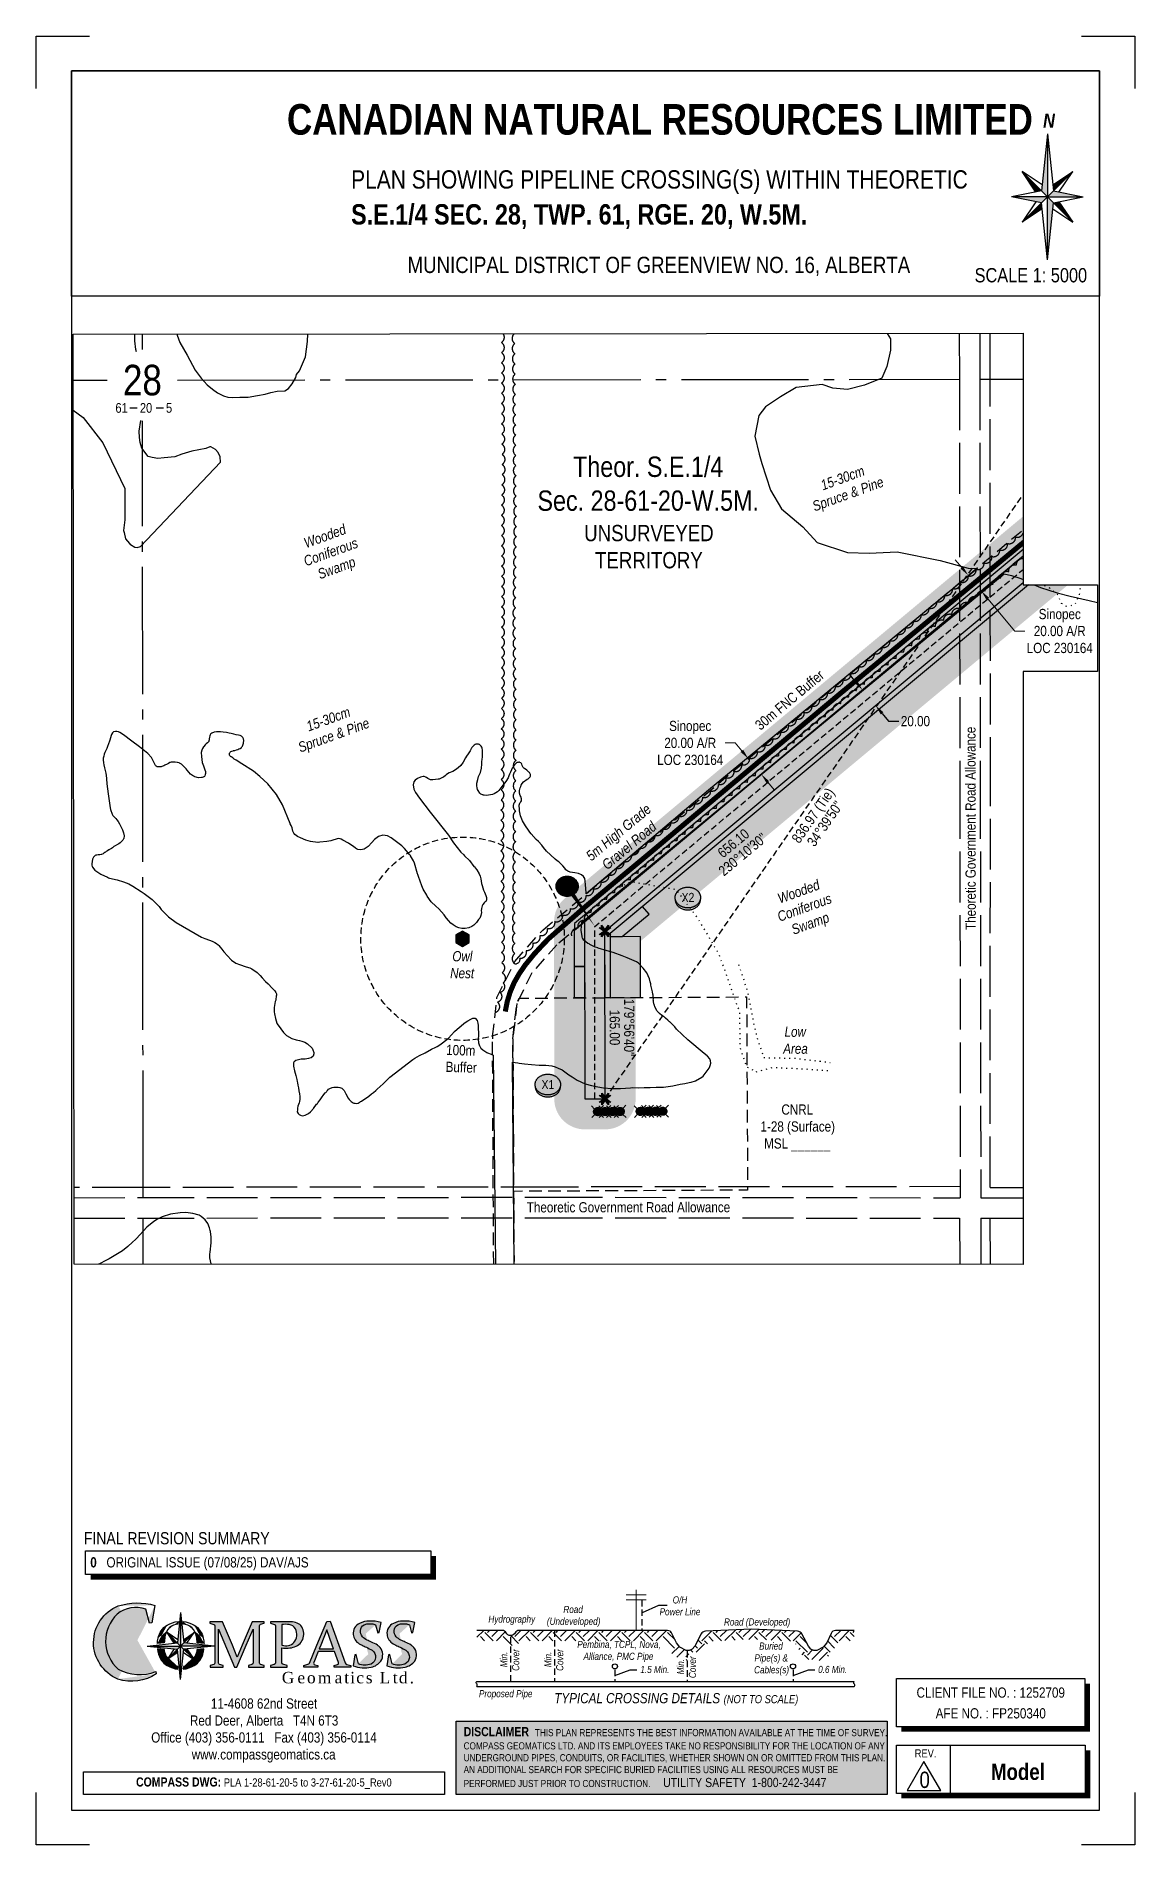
# Paper-space layout 'XING DWG #1' of a CAD drawing. Extents: x -2321 to -1242, y 0 to 1778.
# The model-space entities are those that its viewports show. They can reach past a viewport. Long polylines and large blocks are cut down to what shows.
import ezdxf
from ezdxf.enums import TextEntityAlignment as Align

# ---------------------------------------------------------------- set-up
doc = ezdxf.new("R2010")
doc.units = 0
doc.header["$LTSCALE"] = 5
doc.header["$PDMODE"] = 35
doc.header["$PDSIZE"] = 0.5
for name, pattern in [('0', [1, 1, 0]), ('foc-ACCESSROAD', [3.75, 2.5, -1.25]), ('foc-QUARTERLINE', [33, 25, -3, 2, -3]), ('foc-TIELINE', [1.875, 1.25, -0.625]), ('foc-TOPO', [1, 0.2, -0.8]), ('foc-UNSURVEYED', [12.5, 10, -2.5]), ('UG_PIPE', [1.875, 1.25, -0.625])]:
    doc.linetypes.add(name, pattern=pattern)
doc.layers.get('Defpoints').update_dxf_attribs({"color": 9})
for name, color, linetype in [('10', 1, 'Continuous'), ('9', 3, 'Continuous'), ('AS-PIPE-UG', 44, 'UG_PIPE'), ('AS-POWER-EXISTING-ANC', 72, 'Continuous'), ('AS-ROADS', 254, 'Continuous'), ('AS-SYMBOL', 7, 'Continuous'), ('C-SYMBOL', 7, 'Continuous'), ('C-WS', 13, 'foc-ACCESSROAD'), ('C-WS-S', 8, 'Continuous'), ('CG-BORDER', 2, 'Continuous'), ('CG-LOGO', 7, 'Continuous'), ('CG-NORTH', 7, 'Continuous'), ('CG-NOTES', 7, 'Continuous'), ('F-AR', 190, 'foc-ACCESSROAD'), ('F-RW', 190, 'Continuous'), ('F-WS', 190, 'foc-ACCESSROAD'), ('F-WS-S', 8, 'Continuous'), ('L-BD', 7, 'Continuous'), ('L-BD1', 253, 'Continuous'), ('L-MON', 1, 'Continuous'), ('L-QSEC', 8, 'foc-QUARTERLINE'), ('L-ROAD-T', 7, 'Continuous'), ('L-SECLBL', 7, 'Continuous'), ('L-TIE', 7, 'foc-TIELINE'), ('L-UNS-T', 3, 'Continuous'), ('L-USEC', 7, 'foc-UNSURVEYED'), ('P-BUFFER-H 30m', 51, 'Continuous'), ('P-BUFFER-PURPLE', 187, 'foc-TIELINE'), ('P-BUFFER-PURPLE-T', 187, 'Continuous'), ('P-BUFFER-T', 40, 'Continuous'), ('P-CHAINAGE-CL', 201, 'foc-TIELINE'), ('P-CROSSINGS', 250, 'Continuous'), ('P-ELEVATION', 7, 'Continuous'), ('P-PROPOSED', 10, 'Continuous'), ('P-PROPOSED-H', 21, 'Continuous'), ('P-STATION', 7, 'Continuous'), ('P-TEMP-BLUE', 146, 'Continuous'), ('P-TXT', 4, 'Continuous'), ('P-WORKAREA', 113, 'Continuous'), ('P-WORKAREA-H', 111, 'Continuous'), ('S-1', 1, 'Continuous'), ('S-2', 2, 'Continuous'), ('T-BUSH', 110, '0'), ('T-BUSH-T', 110, 'Continuous'), ('T-LOW-AREA', 48, 'foc-TOPO'), ('T-TIE', 201, 'foc-TIELINE'), ('WETLAND', 143, 'Continuous'), ('WETLAND-T', 146, 'Continuous')]:
    doc.layers.add(name, color=color, linetype=linetype)
for name, color, linetype, lineweight in [('AS-GENERAL', 48, 'Continuous', 18), ('C-AR-T', 13, 'Continuous', 9), ('F-AR-T', 190, 'Continuous', 9), ('F-WS-T', 190, 'Continuous', 9), ('T-TEXT', 48, 'Continuous', 18)]:
    doc.layers.add(name, color=color, linetype=linetype, lineweight=lineweight)
for name, color, linetype, true_color in [('AS-PIPE-AG', 7, 'Continuous', 0x7d00fa), ('AS-STRUCTURE-H', 7, 'Continuous', 0xa8a8a8), ('P-TEMP-BLUE-H', 7, 'Continuous', 0x99e6ff)]:
    doc.layers.add(name, color=color, linetype=linetype, true_color=true_color)
doc.layers.add('AS-STRUCTURE', color=7, linetype='Continuous', lineweight=30, true_color=0x595959)
doc.styles.add('100L', font='ARIALN.TTF', dxfattribs={"height": 11})
doc.styles.add('175L', font='ARIALN.TTF', dxfattribs={"height": 20})
doc.styles.add('80', font='ARIALN.TTF', dxfattribs={"height": 10})
doc.styles.add('80CG', font='ARIALN.TTF', dxfattribs={"height": 10})
doc.styles.add('80L', font='ARIALN.TTF', dxfattribs={"height": 10})
doc.styles.add('Crossing', font='ARIALN.TTF', dxfattribs={"height": 10})
doc.styles.add('SIMPLEX', font='ARIALN.TTF')
doc.dimstyles.new('Compass 5 000', dxfattribs={"dimscale": 5, "dimtxt": 9, "dimasz": 2, "dimexe": 0.2, "dimexo": 0.0625, "dimgap": 0.5, "dimtad": 0, "dimtih": 1, "dimtoh": 1, "dimzin": 0, "dimdsep": 46, "dimtxsty": '80CG', "dimcen": 0.1, "dimse1": 1, "dimse2": 1, "dimclrd": 256, "dimclrt": 256, "dimaunit": 1, "dimadec": 4, "dimazin": 0, "dimtfac": 0.06, "dimtofl": 0, "dimtmove": 0, "dimatfit": 1, "dimfxl": 0.2, "dimtolj": 1, "dimtzin": 0, "dimlwd": -1, "dimarcsym": 0})

psp = doc.layouts.new('XING DWG #1')

# ---------------------------------------------------------------- texts
at = {"style": '80L'}
for s, width, gutter_width, insert, char_height, attachment_point in [('\\pi1.50007;{\\fArial Narrow|b1|i0|c0|p34;\\H3.3333x;\\C14;CANADIAN NATURAL RESOURCES LIMITED}\\P\\pi366.2952;\\P\\pi64.50666;{\\H2x;PLAN SHOWING PIPELINE CROSSING(S) WITHIN THEORETIC\\P\\pi365.97665;\\H0.11111x; \\P\\pi143.3665;\\fArial Narrow|b1|i0|c0|p34;\\H9.9999x;S.E.1/4 SEC. 28, TWP. 61, RGE. 20, W.5M.}\\P\\pi366.2952;\\P\\pi365.97665;{\\H0.22222x; \\P\\pi119.99717;\\H8.0001x;MUNICIPAL DISTRICT OF GREENVIEW NO. 16, ALBERTA}', 732.59, 45, (-2076.3, 1711.2), 9, 1), ('SCALE 1: 5000', 109.905, 50, (-1288.6, 1550), 14, 3)]:
    psp.add_mtext_dynamic_manual_height_columns(s, width=width, gutter_width=gutter_width, heights=[0], dxfattribs=dict(at, insert=insert, char_height=char_height, attachment_point=attachment_point))
at = {"layer": 'CG-NOTES', "attachment_point": 1, "style": '80'}
for s, insert, char_height, width in [('\\pi77.33221;11-4608 62nd Street\\P\\pi56.72171;Red Deer, Alberta   T4N 6T3\\P\\pi18.6726;Office (403) 356-0111   Fax (403) 356-0114\\P\\pi58.50547;www.compassgeomatics.ca', (-2226.9, 143.9), 10, 257.83), ('\\pi50.08891;{\\fArial Narrow|b1|i0|c0|p34;\\H1.125x;\\C14;COMPASS DWG:} PLA 1-28-61-20-5 to 3-27-61-20-5_Rev0', (-2273.2, 66.3), 8, 350.451)]:
    psp.add_mtext(s, dxfattribs=dict(at, insert=insert, char_height=char_height, width=width))

msp = doc.modelspace()

# ---------------------------------------------------------------- texts
at = {"layer": 'AS-GENERAL', "insert": (504414.429, 6016997.029), "char_height": 9.99466, "attachment_point": 1, "rotation": 39.824634, "style": '80L'}
msp.add_mtext_dynamic_manual_height_columns('\\pi0.428;{\\fArial Narrow|b0|i1|c0|p34;5m High Grade \\P\\pi6.88772;Gravel Road}', width=77.4181, gutter_width=49.946, heights=[0], dxfattribs=at)
at = {"layer": 'C-AR-T', "insert": (504581.552, 6016750.845), "char_height": 9.99461, "attachment_point": 1, "style": '80L'}
msp.add_mtext_dynamic_manual_height_columns('\\pi26.36751;CNRL\\P\\pi5.82607;1-28 (Surface)\\P\\pi9.38827;MSL ______', width=82.91657, gutter_width=49.946, heights=[0], dxfattribs=at)
at = {"layer": 'C-SYMBOL', "color": 3, "attachment_point": 2, "style": '175L'}
for s, insert, char_height, width in [('Theor. S.E.1/4 \\PSec. 28-61-20-W.5M.', (504477.024, 6017387.739), 19.98922, 215.86803), ('Theor. S.W.1/4 \\PSec. 27-61-20-W.5M.', (504981.812, 6016968.641), 19.98926, 215.86844)]:
    msp.add_mtext(s, dxfattribs=dict(at, insert=insert, char_height=char_height, width=width))
at = {"layer": 'L-BD', "style": '80L'}
for s, height, p in [('836.97 (Tie)', 9.99463, (504638.937, 6017034.992)), ('34°39\'50"', 9.9946, (504650.651, 6017026.891))]:
    msp.add_text(s, height=height, rotation=55.335749, dxfattribs=at).set_placement(p, align=Align.MIDDLE_CENTER)
at = {"layer": 'L-BD1', "style": '80L'}
for s, rotation, p in [('656.10', 39.824634, (504560.731, 6017007.612)), ('230°10\'30"', 39.824634, (504569.852, 6016996.674)), ('165.00', 270.055696, (504444.133, 6016826.482)), ('179°56\'40"', 270.055696, (504458.375, 6016826.496))]:
    msp.add_text(s, height=9.9946, rotation=rotation, dxfattribs=at).set_placement(p, align=Align.MIDDLE_CENTER)
at = {"layer": 'L-ROAD-T', "style": '80L'}
for rotation, p in [(90.081266, (504793.753, 6017022.283)), (0.055541, (504457.629, 6016649.808))]:
    msp.add_text('Theoretic Government Road Allowance', height=9.99461, rotation=rotation, dxfattribs=at).set_placement(p, align=Align.MIDDLE_CENTER)
at = {"layer": 'L-UNS-T', "color": 3, "char_height": 15.99138, "attachment_point": 5, "style": '80L'}
for insert in [(504477.72, 6017299.103), (504981.658, 6016882.639)]:
    msp.add_mtext_dynamic_manual_height_columns('UNSURVEYED TERRITORY', width=126.27775, gutter_width=47.449, heights=[0], dxfattribs=dict(at, insert=insert))
at = {"layer": 'P-BUFFER-T', "insert": (504580.695, 6017125.616), "char_height": 9.99463, "attachment_point": 1, "rotation": 39.824634, "style": '80L'}
msp.add_mtext_dynamic_manual_height_columns('\\pi0.2629;30m FNC Buffer', width=82.92353, gutter_width=49.946, heights=[0], dxfattribs=at)
at = {"layer": 'T-BUSH-T', "char_height": 9.99463, "attachment_point": 1, "rotation": 20, "style": '80L'}
for insert in [(504631.097, 6017358.653), (504125.776, 6017121.635), (504869.526, 6017113.078)]:
    msp.add_mtext_dynamic_manual_height_columns('\\pi15.17911;{\\fArial Narrow|b0|i1|c0|p34;15-30cm \\P\\pi0.43261;Spruce & Pine}', width=72.96834, gutter_width=47.449, heights=[0], dxfattribs=dict(at, insert=insert))
at = {"layer": 'T-TEXT', "char_height": 10, "attachment_point": 1, "style": '80L'}
for s, insert in [('\\pi2.48553;{\\fArial Narrow|b0|i1|c0|p34;Owl\\P\\pi0.31978;Nest}', (504282.093, 6016901.567)), ('\\pi1.47598;{\\fArial Narrow|b0|i1|c0|p34;Low \\P\\pi0.13901;Area}', (504609.521, 6016827.357))]:
    msp.add_mtext_dynamic_manual_height_columns(s, width=24.13205, gutter_width=49.924, heights=[0], dxfattribs=dict(at, insert=insert))
at = {"layer": 'WETLAND-T', "char_height": 10, "attachment_point": 1, "rotation": 20, "style": '80L'}
for insert in [(504135.663, 6017306.347), (504910.361, 6017066.348), (504601.163, 6016956.87)]:
    msp.add_mtext_dynamic_manual_height_columns('\\pi1.99746;{\\fArial Narrow|b0|i1|c0|p34;Wooded \\P\\pi-4.31564;Coniferous \\P\\pi4.28259;Swamp}', width=45.70706, gutter_width=49.973, heights=[0], dxfattribs=dict(at, insert=insert))

# ---------------------------------------------------------------- blocks, each defined once
blk = doc.blocks.new('cg-north')
at = {"linetype": 'Continuous'}
for points in [[(-0.3, 62), (-6.2, 6), (-0.3, 0.1)], [(-25.2, 25), (-11.6, 4.9), (-6.2, 6)], [(24.6, 25), (5, 11.8), (5.6, 6)], [(-0.3, 0.1), (-35.5, 0.1), (-6.2, -5.8)], [(5.6, 6), (-0.3, 0.1), (34.9, 0.1)], [(5.6, -5.8), (-0.3, 0.1), (-0.3, -61.7)], [(-5.6, -11.5), (-6.2, -5.8), (-25.2, -24.8)], [(11, -4.7), (5.6, -5.8), (24.6, -24.8)]]:
    blk.add_hatch(color=14, dxfattribs=at).paths.add_polyline_path(points)
at = {"color": 14, "linetype": 'Continuous'}
for p, q in [((-0.3, 62), (-6.2, 6)), ((-0.3, 62), (-0.3, 0.1)), ((-0.3, 62), (5.6, 6)), ((-0.3, 0.1), (-25.2, 25)), ((-11.6, 4.9), (-25.2, 25)), ((-5.6, 11.8), (-25.2, 25)), ((-0.3, 0.1), (24.6, 25)), ((5, 11.8), (24.6, 25)), ((11, 4.9), (24.6, 25)), ((-6.2, 6), (-35.5, 0.1)), ((-0.3, 0.1), (-35.5, 0.1)), ((-6.2, -5.8), (-35.5, 0.1)), ((-0.3, 0.1), (-25.2, -24.8)), ((-0.3, 0.1), (24.6, -24.8)), ((-0.3, -61.7), (-0.3, 0.1)), ((-0.3, 0.1), (34.9, 0.1)), ((5.6, 6), (34.9, 0.1)), ((5.6, -5.8), (34.9, 0.1)), ((-11.6, -4.7), (-25.2, -24.8)), ((-5.6, -11.5), (-25.2, -24.8)), ((-0.3, -61.7), (-6.2, -5.8)), ((-0.3, -61.7), (5.6, -5.8)), ((5, -11.5), (24.6, -24.8)), ((10.9, -4.5), (11, -4.7)), ((11, -4.7), (24.6, -24.8))]:
    blk.add_line(p, q, dxfattribs=at)
at = {"color": 14, "linetype": 'Continuous', "insert": (-10.2, 82), "char_height": 14, "width": 22.782, "attachment_point": 1, "style": '80CG'}
blk.add_mtext('\\pi5.63238;{\\fArial Narrow|b1|i1|c0|p34;N}', dxfattribs=at)
blk = doc.blocks.new('*U523')
at = {"layer": 'Defpoints'}
for p, q in [((0, 1778), (52.2, 1778)), ((0, 1726.5), (0, 1778)), ((1027.2, 1778), (1079.5, 1778)), ((1079.5, 1778), (1079.5, 1726.5)), ((0, 0), (0, 51.5)), ((1079.5, 51.5), (1079.5, 0)), ((52.2, 0), (0, 0)), ((1079.5, 0), (1027.2, 0))]:
    blk.add_line(p, q, dxfattribs=at)
at = {"layer": 'S-1'}
for p, q in [((0, 1778), (0, 1778)), ((1079.5, 1778), (1079.5, 1778)), ((0, 0), (0, 0)), ((1079.5, 0), (1079.5, 0))]:
    blk.add_line(p, q, dxfattribs=at)
at = {"layer": 'S-2'}
blk.add_lwpolyline([(34.7, 34), (1044.7, 34), (1044.7, 1744), (34.7, 1744)], close=True, dxfattribs=at)
at = {"style": '80', "flags": 1}
blk.add_attdef('PAGENUMBER', (52.2, 51.5), '', height=10, rotation=90, dxfattribs=at)
blk = doc.blocks.new('c_logo')
h = blk.add_hatch(color=256)
edge = h.paths.add_edge_path()
edge.add_arc((-141.8, -18.9), 63, 74.1661, 107.5113, ccw=False)
edge.add_line((-124.6, 41.7), (-127.8, 24.4))
edge.add_line((-127.8, 24.4), (-129.9, 24.3))
edge.add_line((-129.9, 24.3), (-133.7, 38))
edge.add_arc((-143.5, 10.5), 29.1, 70.3832, 129.1598)
edge.add_arc((-136.2, 6.6), 36.9, 134.0613, 228.3206)
edge.add_arc((-139.8, 16.8), 43.2, 241.0325, 291.7344)
edge.add_line((-123.8, -23.3), (-123.3, -25.7))
edge.add_arc((-147.3, 10.4), 43.4, 251.5179, 303.5841, ccw=False)
edge.add_arc((-146.1, 5.2), 38.8, 112.1026, 247.4698, ccw=False)
h = blk.add_hatch(color=256)
edge = h.paths.add_edge_path()
edge.add_arc((-89, 1.8), 33.4, 166.6682, 175.6601, ccw=False)
edge.add_arc((-102.3, 5.6), 19.6, 121.6531, 168.6953, ccw=False)
edge.add_arc((-99.6, 0.9), 25, 95.0736, 121.1383, ccw=False)
edge.add_line((-101.8, 25.8), (-102.1, 23.3))
edge.add_arc((-99.9, 6.4), 17.1, 97.444, 127.0912)
edge.add_arc((-98.7, 8.4), 16.4, 134.7148, 171.0442)
edge.add_arc((-73.8, 3.2), 41.8, 169.3159, 177.5034)
edge.add_line((-115.5, 5), (-122.3, 4.3))
at = {"linetype": 'Continuous'}
for points in [[(-99.4, 34.7), (-102.5, 4.9), (-99.4, 1.7)], [(-99.4, 1.7), (-132.4, 1.7), (-102.5, -1.4)], [(-112.7, 15), (-105.6, 4.5), (-102.5, 4.9)], [(-96.3, 4.9), (-99.4, 1.7), (-66.4, 1.7)], [(-96.3, -1.4), (-99.4, 1.7), (-99.4, -31.3)], [(-86.1, 15), (-96.6, 7.9), (-96.3, 4.9)], [(-102.2, -4.5), (-102.5, -1.4), (-112.7, -11.6)], [(-93.2, -1.1), (-96.3, -1.4), (-86.1, -11.6)]]:
    blk.add_hatch(color=14, dxfattribs=at).paths.add_polyline_path(points)
h = blk.add_hatch(color=256)
edge = h.paths.add_edge_path()
edge.add_arc((-99.1, 0.9), 25, 58.8617, 85.0803, ccw=False)
edge.add_arc((-96.4, 5.6), 19.6, 11.3047, 58.3469, ccw=False)
edge.add_arc((-109.7, 1.8), 33.4, 4.3278, 13.3318, ccw=False)
edge.add_line((-76.4, 4.3), (-83.2, 5))
edge.add_arc((-124.9, 3.2), 41.8, 2.487, 10.6841)
edge.add_arc((-100.1, 8.4), 16.4, 8.9558, 45.2852)
edge.add_arc((-98.8, 6.4), 17.1, 52.9088, 82.7833)
edge.add_line((-96.7, 23.3), (-97, 25.8))
h = blk.add_hatch(color=256)
edge = h.paths.add_edge_path()
edge.add_line((-48.6, 2.5), (-58.3, 25.6))
edge.add_line((-58.3, 25.6), (-70.6, 25.6))
edge.add_line((-70.6, 25.6), (-70.6, 24.2))
edge.add_line((-70.6, 24.2), (-66.8, 23))
edge.add_arc((-67.2, 21.6), 1.5, 0, 72.6157, ccw=False)
edge.add_line((-65.7, 21.6), (-65.7, 2.5))
edge.add_line((-65.7, 2.5), (-65.7, -14.9))
edge.add_arc((-67.2, -14.9), 1.5, -73.424, 0, ccw=False)
edge.add_line((-66.8, -16.3), (-70.5, -17.4))
edge.add_line((-70.5, -17.4), (-70.5, -18.9))
edge.add_line((-70.5, -18.9), (-57.6, -18.9))
edge.add_line((-57.6, -18.9), (-57.6, -17.5))
edge.add_line((-57.6, -17.5), (-61.1, -16.4))
edge.add_arc((-60.6, -15), 1.5, 180, 252.4646, ccw=False)
edge.add_line((-62.1, -15), (-62.1, 2.5))
edge.add_line((-62.1, 2.5), (-62.1, 18.4))
edge.add_line((-62.1, 18.4), (-46.4, -18.9))
edge.add_line((-46.4, -18.9), (-44.1, -18.9))
edge.add_line((-44.1, -18.9), (-35, 2.5))
edge.add_line((-35, 2.5), (-28.3, 18.3))
edge.add_line((-28.3, 18.3), (-28.3, 2.5))
edge.add_line((-28.3, 2.5), (-28.3, -15))
edge.add_arc((-29.8, -15), 1.5, -73.424, 0, ccw=False)
edge.add_line((-29.4, -16.4), (-32.7, -17.4))
edge.add_line((-32.7, -17.4), (-32.7, -18.9))
edge.add_line((-32.7, -18.9), (-17.3, -18.9))
edge.add_line((-17.3, -18.9), (-17.3, -17.5))
edge.add_line((-17.3, -17.5), (-21, -16.3))
edge.add_arc((-20.5, -14.9), 1.5, 180, 252.4646, ccw=False)
edge.add_line((-22, -14.9), (-22, 2.5))
edge.add_line((-22, 2.5), (-22, 21.7))
edge.add_arc((-20.5, 21.7), 1.5, 107.3843, 180, ccw=False)
edge.add_line((-21, 23.1), (-17.4, 24.2))
edge.add_line((-17.4, 24.2), (-17.4, 25.6))
edge.add_line((-17.4, 25.6), (-29.1, 25.6))
edge.add_line((-29.1, 25.6), (-38.8, 2.5))
edge.add_line((-38.8, 2.5), (-43.7, -9.1))
edge.add_line((-43.7, -9.1), (-48.6, 2.5))
h = blk.add_hatch(color=256)
h.paths.add_polyline_path([(7.6, 25.6), (-11.1, 25.6), (-11.1, 24.2), (-7.3, 23, -0.326805), (-6.3, 21.6), (-6.3, -14.9, -0.331803), (-7.4, -16.3), (-11.1, -17.4), (-11.1, -18.9), (5.3, -18.9), (5.3, -17.5), (1, -16.2, -0.327162), (0, -14.7), (0, 0, 0.135693), (12.6, 1, 0.518306), (18.8, 21.8, 0.201798)])
h.paths.add_polyline_path([(0, 22.9, -0.05909), (7.3, 22.8, -0.236459), (13.3, 18.7, -0.297964), (11.9, 5.1, -0.269959), (0.5, 2.5, -0.011455), (0, 2.6)], flags=16)
h = blk.add_hatch(color=256)
h.paths.add_polyline_path([(47.4, 26.1), (44.1, 25.8), (34.4, 2.5), (27.1, -15, -0.225541), (25.7, -16.2), (21.8, -17.4), (21.8, -18.9), (34.7, -18.9), (35.3, -18.9), (35.3, -17.5), (32.4, -16.6, -0.43446), (31.4, -14.6), (35.8, -3.6), (51.8, -3.6), (55.7, -14.5, -0.430441), (54.7, -16.5), (51.5, -17.4), (51.5, -18.9), (67.8, -18.9), (67.8, -17.5), (63.9, -16.3, -0.232291), (62.4, -14.9), (56.1, 2.5)])
h.paths.add_polyline_path([(44.1, 17.7), (49.6, 2.5), (50.9, -1.1), (36.8, -1.1), (38.2, 2.5)], flags=16)
h = blk.add_hatch(color=256)
edge = h.paths.add_edge_path()
edge.add_arc((103.3, 50.8), 54.1, 243.1997, 248.1345)
edge.add_arc((69.9, -30.2), 33.5, 55.7647, 66.7239, ccw=False)
edge.add_arc((84.5, -9), 7.7, -65.6478, 57.1428, ccw=False)
edge.add_arc((81.8, 0.7), 17.7, 248.3428, 289.4425, ccw=False)
edge.add_line((75.3, -15.8), (73.1, -6.7))
edge.add_line((73.1, -6.7), (71.7, -6.9))
edge.add_line((71.7, -6.9), (70.1, -17.8))
edge.add_arc((81.2, 14.2), 33.9, 250.8905, 281.4155)
edge.add_arc((84.6, -3.1), 16.2, 281.7683, 321.9948)
edge.add_arc((87.3, -7), 11.8, 328.8789, 398.35)
edge.add_arc((79.7, -17.6), 24.7, 46.7096, 54.4302)
edge.add_arc((79.7, -17.6), 24.7, 54.4302, 70.3091)
edge.add_arc((139.4, 119.6), 125, 243.6166, 245.7228, ccw=False)
edge.add_arc((89.5, 20.6), 14.2, 223.2297, 246.3738, ccw=False)
edge.add_arc((84.7, 16.1), 7.62, 121.2723, 223.353, ccw=False)
edge.add_arc((86.6, 7.5), 16.2, 69.6826, 111.1397, ccw=False)
edge.add_line((92.2, 22.7), (94.3, 14.7))
edge.add_line((94.3, 14.7), (95.6, 14.9))
edge.add_line((95.6, 14.9), (97.6, 24.9))
edge.add_arc((87.2, -14.4), 40.7, 75.2956, 91.6843)
edge.add_arc((86, 5.6), 20.7, 89.7518, 117.221)
edge.add_arc((80.5, 14.4), 10.4, 112.8657, 186.9967)
edge.add_arc((81.9, 14.2), 11.8, 185.0082, 240.0685)
edge.add_arc((103.3, 50.8), 54.1, 239.829, 243.1997)
h = blk.add_hatch(color=256)
edge = h.paths.add_edge_path()
edge.add_arc((136.5, 50.8), 54.1, 243.1997, 248.1345)
edge.add_arc((103.1, -30.2), 33.5, 55.7647, 66.7239, ccw=False)
edge.add_arc((117.7, -9), 7.7, -65.6478, 57.1428, ccw=False)
edge.add_arc((115, 0.7), 17.7, 248.3428, 289.4425, ccw=False)
edge.add_line((108.5, -15.8), (106.3, -6.7))
edge.add_line((106.3, -6.7), (104.8, -6.9))
edge.add_line((104.8, -6.9), (103.3, -17.8))
edge.add_arc((114.4, 14.2), 33.9, 250.8905, 281.4155)
edge.add_arc((117.8, -3.1), 16.2, 281.7683, 321.9948)
edge.add_arc((120.5, -7), 11.8, 328.8789, 398.35)
edge.add_arc((112.8, -17.6), 24.7, 46.7096, 54.4302)
edge.add_arc((112.8, -17.6), 24.7, 54.4302, 70.3091)
edge.add_arc((172.5, 119.6), 125, 243.6166, 245.7228, ccw=False)
edge.add_arc((122.7, 20.6), 14.2, 223.2297, 246.3738, ccw=False)
edge.add_arc((117.9, 16.1), 7.62, 121.2723, 223.353, ccw=False)
edge.add_arc((119.8, 7.5), 16.2, 69.6826, 111.1397, ccw=False)
edge.add_line((125.4, 22.7), (127.5, 14.7))
edge.add_line((127.5, 14.7), (128.8, 14.9))
edge.add_line((128.8, 14.9), (130.8, 24.9))
edge.add_arc((120.4, -14.4), 40.7, 75.2956, 91.6843)
edge.add_arc((119.2, 5.6), 20.7, 89.7518, 117.221)
edge.add_arc((113.7, 14.4), 10.4, 112.8657, 186.9967)
edge.add_arc((115.1, 14.2), 11.8, 185.0082, 240.0685)
edge.add_arc((136.5, 50.8), 54.1, 239.829, 243.1997)
h = blk.add_hatch(color=256)
edge = h.paths.add_edge_path()
edge.add_arc((-89, 3), 33.4, 186.7164, 193.3318)
edge.add_arc((-102.3, -0.8), 19.6, 191.3047, 238.3469)
edge.add_arc((-99.6, 3.9), 25, 238.8617, 264.5936)
edge.add_line((-102, -21), (-102.2, -18.5))
edge.add_arc((-99.9, -1.6), 17.1, 232.9088, 262.0641, ccw=False)
edge.add_arc((-98.7, -3.6), 16.4, 188.9558, 225.2852, ccw=False)
edge.add_arc((-73.8, 1.6), 41.8, 184.3813, 190.6841, ccw=False)
edge.add_line((-115.5, -1.6), (-122.2, -0.9))
h = blk.add_hatch(color=256)
edge = h.paths.add_edge_path()
edge.add_arc((-124.9, 1.6), 41.8, 349.3159, 355.6284, ccw=False)
edge.add_arc((-100.1, -3.6), 16.4, 314.7148, 351.0442, ccw=False)
edge.add_arc((-98.8, -1.6), 17.1, 277.7082, 307.0912, ccw=False)
edge.add_line((-96.5, -18.5), (-96.8, -21))
edge.add_arc((-99.1, 3.9), 25, 275.2524, 301.1383)
edge.add_arc((-96.4, -0.8), 19.6, 301.6531, 348.6953)
edge.add_arc((-109.7, 3), 33.4, 346.6682, 353.2958)
edge.add_line((-76.6, -0.9), (-83.3, -1.6))
at = {"color": 14, "linetype": 'Continuous'}
for p, q in [((-99.4, 34.7), (-102.5, 4.9)), ((-99.4, 34.7), (-99.4, 1.7)), ((-99.4, 34.7), (-96.3, 4.9)), ((-132.4, 1.7), (-102.5, 4.9)), ((-132.4, 1.7), (-102.5, -1.4)), ((-132.4, 1.7), (-99.4, 1.7)), ((-99.4, 1.7), (-112.7, 15)), ((-105.6, 4.5), (-112.7, 15)), ((-102.2, 7.9), (-112.7, 15)), ((-99.4, 1.7), (-112.7, -11.6)), ((-99.4, 1.7), (-86.1, 15)), ((-66.4, 1.7), (-99.4, 1.7)), ((-99.4, 1.7), (-86.1, -11.6)), ((-99.4, -31.3), (-99.4, 1.7)), ((-96.6, 7.9), (-86.1, 15)), ((-66.4, 1.7), (-96.3, 4.9)), ((-66.4, 1.7), (-96.3, -1.4)), ((-93.2, 4.5), (-86.1, 15)), ((-105.6, -1.1), (-112.7, -11.6)), ((-102.2, -4.5), (-112.7, -11.6)), ((-99.4, -31.3), (-102.5, -1.4)), ((-99.4, -31.3), (-96.3, -1.4)), ((-96.6, -4.5), (-86.1, -11.6)), ((-93.2, -1.1), (-86.1, -11.6))]:
    blk.add_line(p, q, dxfattribs=at)
at = {"flags": 128}
for points in [[(-160.8, 41.1, -0.146532), (-124.6, 41.7), (-127.8, 24.4), (-129.9, 24.3), (-133.7, 38, 0.262236), (-161.9, 33.1, 0.436158), (-160.8, -21, 0.22491), (-123.8, -23.3), (-123.3, -25.7, -0.231173), (-161, -30.7, -0.670499)], [(-122.3, 4.3, -0.039254), (-121.5, 9.5, -0.208192), (-112.6, 22.3, -0.114221), (-101.8, 25.8), (-102.1, 23.3, 0.130087), (-110.2, 20, 0.159858), (-114.8, 10.9, 0.03574), (-115.5, 5)], [(-97, 25.8, -0.114902), (-86.2, 22.3, -0.208192), (-77.2, 9.5, -0.039307), (-76.4, 4.3), (-83.2, 5, 0.035782), (-83.9, 10.9, 0.159858), (-88.5, 20, 0.131095), (-96.7, 23.3)], [(-48.6, 2.5), (-58.3, 25.6), (-70.6, 25.6), (-70.6, 24.2), (-66.8, 23, -0.327892), (-65.7, 21.6), (-65.7, 2.5), (-65.7, -14.9, -0.331803), (-66.8, -16.3), (-70.5, -17.4), (-70.5, -18.9), (-57.6, -18.9), (-57.6, -17.5), (-61.1, -16.4, -0.327162), (-62.1, -15), (-62.1, 2.5), (-62.1, 18.4), (-46.4, -18.9), (-44.1, -18.9), (-35, 2.5), (-28.3, 18.3), (-28.3, 2.5), (-28.3, -15, -0.331803), (-29.4, -16.4), (-32.7, -17.4), (-32.7, -18.9), (-17.3, -18.9), (-17.3, -17.5), (-21, -16.3, -0.327162), (-22, -14.9), (-22, 2.5), (-22, 21.7, -0.327892), (-21, 23.1), (-17.4, 24.2), (-17.4, 25.6), (-29.1, 25.6), (-38.8, 2.5), (-43.7, -9.1)], [(78.9, 2.5, 0.021535), (83.1, 0.5, -0.047855), (88.7, -2.5, -0.593701), (87.7, -16, -0.181278), (75.3, -15.8), (73.1, -6.7), (71.7, -6.9), (70.1, -17.8, 0.133984), (87.9, -19, 0.177346), (97.4, -13.1, 0.312763), (96.6, 0.4, 0.0337), (94, 2.5, 0.069396), (88, 5.6, -0.00919), (83.8, 7.6, -0.10133), (79.2, 10.9, -0.477408), (80.8, 22.6, -0.18289), (92.2, 22.7), (94.3, 14.7), (95.6, 14.9), (97.6, 24.9, 0.071631), (86.1, 26.3, 0.120434), (76.5, 24, 0.335231), (70.2, 13.1, 0.244978), (76.1, 4, 0.014709)], [(112.1, 2.5, 0.021535), (116.3, 0.5, -0.047855), (121.9, -2.5, -0.593701), (120.9, -16, -0.181278), (108.5, -15.8), (106.3, -6.7), (104.8, -6.9), (103.3, -17.8, 0.133984), (121.1, -19, 0.177346), (130.6, -13.1, 0.312763), (129.8, 0.4, 0.0337), (127.2, 2.5, 0.069396), (121.2, 5.6, -0.00919), (117, 7.6, -0.10133), (112.4, 10.9, -0.477408), (113.9, 22.6, -0.18289), (125.4, 22.7), (127.5, 14.7), (128.8, 14.9), (130.8, 24.9, 0.071631), (119.2, 26.3, 0.120434), (109.7, 24, 0.335231), (103.4, 13.1, 0.244978), (109.3, 4, 0.014709)], [(-122.2, -0.9, 0.028873), (-121.5, -4.7, 0.208192), (-112.6, -17.5, 0.11275), (-102, -21), (-102.2, -18.5, -0.127905), (-110.2, -15.2, -0.159858), (-114.8, -6.1, -0.027508), (-115.5, -1.6)], [(-83.3, -1.6, -0.02755), (-83.9, -6.1, -0.159858), (-88.5, -15.2, -0.128915), (-96.5, -18.5), (-96.8, -21, 0.113431), (-86.2, -17.5, 0.208192), (-77.2, -4.7, 0.028926), (-76.6, -0.9)]]:
    blk.add_lwpolyline(points, format="xyb", close=True, dxfattribs=at)
for points in [[(-11.1, -18.9), (5.3, -18.9), (5.3, -17.5), (1, -16.2, -0.327162), (0, -14.7), (0, 0, 0.135693), (12.6, 1, 0.518306), (18.8, 21.8, 0.201798), (7.6, 25.6), (-11.1, 25.6), (-11.1, 24.2), (-7.3, 23, -0.326805), (-6.3, 21.6), (-6.3, -14.9, -0.331803), (-7.4, -16.3), (-11.1, -17.4), (-11.1, -18.9), (1.8, -18.9)], [(0.5, 2.5, 0.269959), (11.9, 5.1, 0.297964), (13.3, 18.7, 0.236459), (7.3, 22.8, 0.05909), (0, 22.9), (0, 2.6, 0.011455), (0.5, 2.5, 0.011455)], [(34.7, -18.9), (21.8, -18.9), (21.8, -17.4), (25.7, -16.2, 0.225541), (27.1, -15), (34.4, 2.5), (44.1, 25.8), (47.4, 26.1), (56.1, 2.5), (62.4, -14.9, 0.232291), (63.9, -16.3), (67.8, -17.5), (67.8, -18.9), (51.5, -18.9), (51.5, -17.4), (54.7, -16.5, 0.430441), (55.7, -14.5), (51.8, -3.6), (35.8, -3.6), (31.4, -14.6, 0.43446), (32.4, -16.6), (35.3, -17.5), (35.3, -18.9), (21.8, -18.9)]]:
    blk.add_lwpolyline(points, format="xyb", dxfattribs=at)
blk.add_lwpolyline([(50.9, -1.1), (49.6, 2.5), (44.1, 17.7), (38.2, 2.5), (36.8, -1.1)], close=True, dxfattribs=at)
at = {"insert": (0, -23.7), "char_height": 11.25, "width": 132.416, "attachment_point": 1, "style": '80CG'}
blk.add_mtext('{\\fBook Antiqua|b0|i0|c0|p18;\\T1.25;Geomatics Ltd.}', dxfattribs=at)
blk = doc.blocks.new('*U524')
at = {"layer": 'CG-NOTES'}
h = blk.add_hatch(dxfattribs=at)
h.set_pattern_fill('EARTH', color=256, scale=2.5, angle=45)
h.set_pattern_definition([(45, (-342.701, 88.198), (2e-15, 22.45064), [15.875, -15.875]), (45, (-346.91, 92.408), (2e-15, 22.45064), [15.875, -15.875]), (45, (-351.12, 96.617), (2e-15, 22.45064), [15.875, -15.875]), (135, (-351.12, 99.424), (-22.45064, 2e-15), [15.875, -15.875]), (135, (-346.91, 103.633), (-22.45064, 2e-15), [15.875, -15.875]), (135, (-342.701, 107.843), (-22.45064, 2e-15), [15.875, -15.875])])
edge = h.paths.add_edge_path()
edge.add_line((15.1, 1.3), (15.1, 3.7))
edge.add_line((15.1, 3.7), (22.6, 3.7))
edge.add_line((22.6, 3.7), (22.6, -1.3))
edge.add_line((22.6, -1.3), (25.5, -1.3))
edge.add_line((25.5, -1.3), (25.5, 7.1))
edge.add_line((25.5, 7.1), (34.7, 7.1))
edge.add_line((34.7, 7.1), (34.7, 1.6))
edge.add_line((34.7, 1.6), (35.1, 1.8))
edge.add_line((35.1, 1.8), (39.6, 7.4))
edge.add_line((39.6, 7.4), (45, 17.7))
edge.add_line((45, 17.7), (87, 19.7))
edge.add_line((87, 19.7), (129, 17.7))
edge.add_line((129, 17.7), (134.5, 7.4))
edge.add_line((134.5, 7.4), (139, 1.8))
edge.add_line((139, 1.8), (146, -1.3))
edge.add_line((146, -1.3), (153.7, -1.3))
edge.add_line((153.7, -1.3), (164.1, 3.9))
edge.add_line((164.1, 3.9), (169.5, 11.1))
edge.add_line((169.5, 11.1), (172.9, 18.3))
edge.add_line((172.9, 18.3), (188, 18.3))
edge.add_line((188, 18.3), (188, 28.3))
edge.add_line((188, 28.3), (169.7, 28.3))
edge.add_arc((169.7, 23.3), 5, 90, 154.7868)
edge.add_line((165.2, 25.5), (160.9, 16.3))
edge.add_line((160.9, 16.3), (157.5, 11.8))
edge.add_line((157.5, 11.8), (151.3, 8.7))
edge.add_line((151.3, 8.7), (148.2, 8.7))
edge.add_line((148.2, 8.7), (145.3, 10))
edge.add_line((145.3, 10), (142.9, 12.9))
edge.add_line((142.9, 12.9), (136.5, 24.9))
edge.add_arc((132.1, 22.6), 5, 27.9925, 87.3009)
edge.add_line((132.3, 27.6), (87, 29.7))
edge.add_line((87, 29.7), (41.7, 27.6))
edge.add_arc((42, 22.6), 5, 92.6991, 152.0075)
edge.add_line((37.6, 24.9), (31.2, 12.9))
edge.add_line((31.2, 12.9), (28.8, 10))
edge.add_line((28.8, 10), (25.9, 8.7))
edge.add_line((25.9, 8.7), (22.7, 8.7))
edge.add_line((22.7, 8.7), (16.6, 11.8))
edge.add_line((16.6, 11.8), (13.2, 16.3))
edge.add_line((13.2, 16.3), (8.9, 25.5))
edge.add_arc((4.4, 23.3), 5, 25.2132, 90)
edge.add_line((4.4, 28.3), (-141.6, 28.3))
edge.add_arc((-141.6, 24.3), 4, 90, 153.6122)
edge.add_arc((-149.7, 28.3), 5, 206.3878, 333.6122, ccw=False)
edge.add_arc((-157.8, 24.3), 4, 26.3878, 90)
edge.add_line((-157.8, 28.3), (-182.8, 28.3))
edge.add_line((-182.8, 28.3), (-182.8, 18.3))
edge.add_line((-182.8, 18.3), (-160.9, 18.3))
edge.add_arc((-149.7, 28.3), 15, 221.8103, 318.1897)
edge.add_line((-138.5, 18.3), (1.2, 18.3))
edge.add_line((1.2, 18.3), (4.6, 11.1))
edge.add_line((4.6, 11.1), (10, 3.9))
edge.add_line((10, 3.9), (15.1, 1.3))
at = {"flags": 128}
for points in [[(-183, -26.7, 0.098196), (-182.5, -25.8, 0.115025), (-182.5, -25, 0.189102), (-183, -24.2, -0.189102), (-183.5, -23.3, -0.115025), (-183.4, -22.5, -0.098196), (-183, -21.7)], [(188, -26.7, 0.098196), (188.4, -25.8, 0.115025), (188.5, -25, 0.189102), (188, -24.2, -0.189102), (187.5, -23.3, -0.115025), (187.5, -22.5, -0.098196), (188, -21.7)]]:
    blk.add_lwpolyline(points, format="xyb", dxfattribs=at)
at = {"layer": 'CG-NOTES', "const_width": 1, "flags": 128}
for points in [[(-36.3, 63.3), (-16.3, 63.3)], [(-36.3, 58.3), (-16.3, 58.3)], [(-26.3, 28.3), (-26.3, 68.3)]]:
    blk.add_lwpolyline(points, dxfattribs=at)
at = {"layer": 'CG-NOTES', "flags": 128}
for points in [[(-20.2, 46.1), (-3.9, 53.2), (4, 53.2)], [(-47.2, -16), (-32.1, -10.3), (-25.7, -10.3)], [(127.8, -16), (143, -10.3), (149.3, -10.3)], [(-183, -21.7), (188, -21.7)], [(-183, -26.7), (188, -26.7)]]:
    blk.add_lwpolyline(points, dxfattribs=at)
blk.add_lwpolyline([(188, 28.3), (169.7, 28.3, 0.290464), (165.2, 25.5), (160.9, 16.3), (157.5, 11.8), (151.3, 8.7), (148.2, 8.7), (145.3, 10), (142.9, 12.9), (136.5, 24.9, 0.264717), (132.3, 27.6), (87, 29.7), (41.7, 27.6, 0.264717), (37.6, 24.9), (31.2, 12.9), (28.8, 10), (25.9, 8.7), (22.7, 8.7), (16.6, 11.8), (13.2, 16.3), (8.9, 25.5, 0.290464), (4.4, 28.3), (-141.6, 28.3, 0.284915), (-145.2, 26.1, -0.620174), (-154.2, 26.1, 0.284915), (-157.8, 28.3), (-182.8, 28.3)], format="xyb", dxfattribs=at)
at = {"layer": 'CG-NOTES'}
for centre in [(-47.2, -7), (127.8, -7)]:
    blk.add_circle(centre, 2.5, dxfattribs=at)
at = {"layer": 'T-TIE'}
for p, q in [((-20.8, 58.3), (-20.8, 28.3)), ((-149.8, 22), (-149.8, -21.7)), ((-106.5, 28.3), (-106.5, -21.7)), ((23.9, 7.9), (23.9, -21.7)), ((-47.2, -10.3), (-47.2, -21.7)), ((127.8, -10.3), (127.8, -21.7))]:
    blk.add_line(p, q, dxfattribs=at)
at = {"layer": 'CG-NOTES', "attachment_point": 1}
for s, width, gutter_width, insert, char_height, style in [('\\pi13.10151;{\\fArial Narrow|b0|i1|c0|p34;O/H\\P\\pi0.2069;Power Line}', 39.983, 47.5, (-3.5, 61.9), 7, '80'), ('\\pi0.20212;{\\fArial Narrow|b0|i1|c0|p34;Hydrography}', 46.463, 47.5, (-171.7, 43), 7, '80'), ('\\pi16.53943;{\\fArial Narrow|b0|i1|c0|p34;Road\\P\\pi0.37402;(Undeveloped)}', 52.202, 47.5, (-114.4, 52.5), 7, '80'), ('\\pi8.6212;{\\fArial Narrow|b0|i1|c0|p34;Road (Developed)}', 81.474, 47.5, (51.4, 40.2), 7, '80'), ('\\pi0.21167;{\\fArial Narrow|b0|i1|c0|p34;Pembina, TCPL, Nova,\\P\\pi6.41426;Alliance, PMC Pipe}', 81.267, 47.5, (-84.4, 18.1), 7, '80'), ('\\pi8.69336;{\\fArial Narrow|b0|i1|c0|p34;Buried \\P\\pi4.02351;Pipe(s) &\\P\\pi3.71553;Cables(s)}', 40.55, 47.5, (85.9, 16.5), 7, '80'), ('\\pi0.62947;{\\fArial Narrow|b0|i1|c0|p34;1.5 Min.}', 27.803, 47.5, (-22.8, -6.5), 7, '80'), ('\\pi0.31911;{\\fArial Narrow|b0|i1|c0|p34;0.6 Min.}', 27.803, 47.5, (152.2, -6.5), 7, '80'), ('\\pi0.2069;{\\fArial Narrow|b0|i1|c0|p34;Proposed Pipe}', 52.475, 47.5, (-181, -30.3), 7, '80'), ('\\pi1.95061;{\\fArial Narrow|b0|i1|c0|p34;\\H0.90909x;TYPICAL CROSSING DETAILS\\H1.1x; \\H0.72727x;(NOT TO SCALE)}', 241.785, 55, (-108.7, -33.2), 11, '100L')]:
    blk.add_mtext_dynamic_manual_height_columns(s, width=width, gutter_width=gutter_width, heights=[0], dxfattribs=dict(at, insert=insert, char_height=char_height, style=style))
at = {"layer": 'CG-NOTES', "char_height": 7, "attachment_point": 1, "rotation": 90, "style": '80'}
for insert in [(-159.9, -11.8), (-116.6, -11.8), (13.8, -18.9)]:
    blk.add_mtext_dynamic_manual_height_columns('\\pi4.07695;{\\fArial Narrow|b0|i1|c0|p34;Min.\\P\\pi0.39789;Cover}', width=22.154, gutter_width=47.5, heights=[0], dxfattribs=dict(at, insert=insert))
blk = doc.blocks.new('FileNumbers')
at = {"layer": 'CG-NOTES', "flags": 128}
blk.add_lwpolyline([(0, -47.4), (0, 0), (185.1, 0), (185.1, -47.4)], close=True, dxfattribs=at)
at = {"layer": 'CG-NOTES', "const_width": 5, "flags": 128}
blk.add_lwpolyline([(187.6, -5), (187.6, -49.9), (5, -49.9)], dxfattribs=at)
at = {"layer": 'CG-NOTES', "char_height": 10, "attachment_point": 5, "style": '80'}
for s, width, insert in [('CLIENT FILE NO. : 1252709', 184.776, (92.7, -13.9)), ('AFE NO. : FP250340', 184.866, (92.7, -34.3))]:
    blk.add_mtext_dynamic_manual_height_columns(s, width=width, gutter_width=45, heights=[0], dxfattribs=dict(at, insert=insert))
blk = doc.blocks.new('*U204')
at = {"layer": 'CG-NOTES'}
for p, q in [((-339.4, 0), (0, 0)), ((-339.4, -22.4), (-339.4, 0)), ((0, 0), (0, -22.4)), ((-339.4, -23.2), (-339.4, -22.4)), ((0, -23.2), (-339.4, -23.2)), ((0, -22.4), (0, -23.2))]:
    blk.add_line(p, q, dxfattribs=at)
at = {"layer": 'CG-NOTES', "const_width": 5, "flags": 128}
for points in [[(2.5, -22.5), (2.5, -5)], [(2.5, -22.5), (2.5, -25.7), (-334.4, -25.7)]]:
    blk.add_lwpolyline(points, dxfattribs=at)
at = {"insert": (-341.1, 18.5), "char_height": 12, "attachment_point": 1, "style": '80L'}
blk.add_mtext_dynamic_manual_height_columns('{\\C14;FINAL REVISION SUMMARY}', width=182.551, gutter_width=45, heights=[0], dxfattribs=at)
blk = doc.blocks.new('*U487')
at = {"layer": 'CG-NOTES'}
blk.add_blockref('*U204', (339.4, 23.2), dxfattribs=at)
at = {"layer": 'CG-NOTES', "insert": (4.6, 4), "char_height": 10, "attachment_point": 7, "style": '80'}
blk.add_mtext_dynamic_manual_height_columns('{\\fArial Narrow|b1|i0|c0|p34;\\C14;0}   ORIGINAL ISSUE (07/08/25) DAV/AJS ', width=331.161, gutter_width=45, heights=[0], dxfattribs=at)
blk = doc.blocks.new('blk_rev_page')
blk.add_line((-56.6, 26), (-56.6, -21.3))
at = {"color": 5, "flags": 128}
blk.add_lwpolyline([(-82.4, 10.1), (-98.9, -18.5), (-65.9, -18.5)], close=True, dxfattribs=at)
at = {"layer": 'CG-NOTES', "flags": 128}
blk.add_lwpolyline([(-109.5, -21.3), (-109.5, 26), (75.9, 26), (75.9, -21.3)], close=True, dxfattribs=at)
at = {"layer": 'CG-NOTES', "const_width": 5, "flags": 128}
blk.add_lwpolyline([(78.4, 21), (78.4, -23.8), (-104.5, -23.8)], dxfattribs=at)
at = {"attachment_point": 1}
for s, width, insert, char_height, style in [('\\pi4.196;REV.', 28.288, (-95.7, 22), 8, '80L'), ('\\pi8.16831;{\\C14;0}', 24.893, (-95, 0), 16, '80')]:
    blk.add_mtext_dynamic_manual_height_columns(s, width=width, gutter_width=45, heights=[0], dxfattribs=dict(at, insert=insert, char_height=char_height, style=style))
at = {"layer": 'CG-NOTES', "linetype": 'Continuous', "insert": (9.9, -0.2), "char_height": 16, "attachment_point": 5, "style": '80CG'}
blk.add_mtext('{\\fArial Narrow|b1|i0|c0|p34;\\C14;Model}', dxfattribs=at)
blk = doc.blocks.new('DISCLAIMER2021')
at = {"layer": 'CG-NOTES'}
h = blk.add_hatch(color=254, dxfattribs=at)
h.dxf.hatch_style = 1
h.paths.add_polyline_path([(0, 0), (423.6, 0), (423.6, -72), (0, -72)])
blk.add_lwpolyline([(0, 0), (423.6, 0), (423.6, -72), (0, -72)], close=True, dxfattribs=at)
at = {"layer": 'CG-NOTES', "insert": (7.4, -5.7), "char_height": 7, "attachment_point": 1, "style": '80L'}
blk.add_mtext_dynamic_manual_height_columns('{\\fArial Narrow|b1|i0|c0|p34;\\H1.2857x;\\C7;DISCLAIMER\\fArial Narrow|b0|i0|c0|p34;\\H0.43212x;\\C256;    \\H1.7999x;\\C0;THIS PLAN REPRESENTS THE BEST INFORMATION AVAILABLE AT THE TIME OF SURVEY. COMPASS GEOMATICS LTD. AND ITS EMPLOYEES TAKE NO RESPONSIBILITY FOR THE LOCATION OF ANY UNDERGROUND PIPES, CONDUITS, OR FACILITIES, WHETHER SHOWN ON OR OMITTED FROM THIS PLAN. AN ADDITIONAL SEARCH FOR SPECIFIC BURIED FACILITIES USING ALL RESOURCES MUST BE PERFORMED JUST PRIOR TO CONSTRUCTION.\\fBook Antiqua|b0|i0|c0|p18;^I\\fArial Narrow|b0|i0|c0|p34;\\H1.2857x;\\C240;UTILITY SAFETY  1-800-242-3447}', width=417.848, gutter_width=45, heights=[0], dxfattribs=at)
blk = doc.blocks.new('L-SECLBL')
at = {"layer": '9', "color": 7}
for p, q in [((-5.1, -27.8), (-12.3, -27.8)), ((20.7, -27.8), (13.5, -27.8))]:
    blk.add_line(p, q, dxfattribs=at)
at = {"layer": '10', "color": 2, "style": 'SIMPLEX'}
blk.add_attdef('SEC', text='', height=30, dxfattribs=at).set_placement((0, 0), align=Align.MIDDLE)
at = {"layer": '10', "color": 5, "style": '80L'}
blk.add_attdef('TWP', text='', height=9.5, dxfattribs=at).set_placement((-14.4, -27.4), align=Align.MIDDLE_RIGHT)
blk.add_attdef('RGE', text='', height=9.5, dxfattribs=at).set_placement((3.6, -27.4), align=Align.MIDDLE_CENTER)
blk.add_attdef('MER', text='', height=9.5, dxfattribs=at).set_placement((23.2, -27.4), align=Align.MIDDLE_LEFT)
blk = doc.blocks.new('*D368')
at = {"layer": 'Defpoints', "color": 0, "transparency": 16777216}
for p in [(504656.7, 6017158.3), (504669.5, 6017142.9), (504575.4, 6017090.8)]:
    blk.add_point(p, dxfattribs=at)
at = {"layer": 'F-AR-T', "transparency": 16777216}
for p, q in [((504562.6, 6017106.2), (504552.6, 6017106.2)), ((504569, 6017098.5), (504562.6, 6017106.2)), ((504594.5, 6017067.7), (504600.9, 6017060))]:
    blk.add_line(p, q, dxfattribs=at)
for points in [[(504570.3, 6017099.5), (504567.7, 6017097.4), (504575.4, 6017090.8)], [(504595.8, 6017068.7), (504593.3, 6017066.6), (504588.2, 6017075.4)]]:
    blk.add_solid(points, dxfattribs=at)
at = {"layer": 'F-AR-T', "transparency": 16777216, "insert": (504518.3, 6017106.2), "char_height": 10, "attachment_point": 5, "style": '80CG'}
blk.add_mtext('\\A1;Sinopec\\P20.00 A/R\\PLOC 230164', dxfattribs=at)
blk = doc.blocks.new('WC2')
at = {"layer": 'L-MON'}
h = blk.add_hatch(color=255, dxfattribs=at)
h.dxf.hatch_style = 1
edge = h.paths.add_edge_path()
edge.add_arc((0, 0), 0.9, 0, 360)
at = {"layer": 'L-MON', "color": 14, "flags": 128}
for points in [[(-0.62, 0.5), (-1.23, 1.12)], [(0.52, 0.61), (1.13, 1.21)], [(-1.18, -1.18), (-0.56, -0.57)], [(1.16, -1.18), (0.56, -0.57)]]:
    blk.add_lwpolyline(points, dxfattribs=at)
at = {"layer": 'L-MON', "color": 14}
for radius in [0.8, 0.373]:
    blk.add_circle((0, 0), radius, dxfattribs=at)
blk = doc.blocks.new('fdia')
at = {"color": 255, "const_width": 1}
blk.add_lwpolyline([(-0.5, 0, 1), (0.5, 0, 1)], format="xyb", close=True, dxfattribs=at)
blk = doc.blocks.new('Fdiaa')
blk.add_blockref('fdia', (0, 0))
blk = doc.blocks.new('fdib')
at = {"color": 1, "const_width": 1.6}
blk.add_lwpolyline([(-0.4, 0, 1), (0.4, 0, 1)], format="xyb", close=True, dxfattribs=at)
at = {"color": 1}
blk.add_circle((0, 0), 0.8, dxfattribs=at)
blk = doc.blocks.new('Fdibb')
blk.add_blockref('fdib', (0, 0))
blk = doc.blocks.new('fdicc')
for name in ['Fdibb', 'Fdiaa']:
    blk.add_blockref(name, (0, 0))
blk = doc.blocks.new('FDI')
blk.add_blockref('fdicc', (0, 0))
blk = doc.blocks.new('GAS')
h = blk.add_hatch(color=255)
h.dxf.hatch_style = 1
edge = h.paths.add_edge_path()
edge.add_arc((0, 0), 0.9, 0, 360)
for p, q in [((-0.81, 0), (-1.62, 0)), ((-0.57, 0.57), (-1.14, 1.14)), ((0, 0.81), (0, 1.62)), ((0.57, 0.57), (1.14, 1.14)), ((1.62, 0), (0.81, 0)), ((-0.57, -0.57), (-1.14, -1.14)), ((0, -0.81), (0, -1.62)), ((1.14, -1.14), (0.57, -0.57))]:
    blk.add_line(p, q)
blk.add_circle((0, 0), 0.8)
blk = doc.blocks.new('RISER')
h = blk.add_hatch(color=255)
h.dxf.hatch_style = 1
edge = h.paths.add_edge_path()
edge.add_arc((0, 0), 0.7, 0, 360)
blk.add_hatch(color=13).paths.add_polyline_path([(0.58, -0.15), (-0.58, -0.15, 0.774597)])
at = {"color": 13}
blk.add_line((-0.58, -0.15), (0.58, -0.15), dxfattribs=at)
blk.add_circle((0, 0), 0.6, dxfattribs=at)
blk = doc.blocks.new('TEMP')
h = blk.add_hatch(color=255)
h.dxf.hatch_style = 1
h.paths.add_polyline_path([(0, 0.25), (-0.67, 1.15), (-0.67, 0.67), (-1.15, 0.67), (-0.25, 0), (-1.15, -0.67), (-0.67, -0.67), (-0.67, -1.15), (0, -0.25), (0.67, -1.15), (0.67, -0.67), (1.15, -0.67), (0.25, 0), (1.15, 0.67), (0.67, 0.67), (0.67, 1.15)])
h.paths.add_polyline_path([(0.57, 0.85), (0.57, 0.57), (0.85, 0.57), (0.08, 0), (0.85, -0.57), (0.57, -0.57), (0.57, -0.85), (0, -0.08), (-0.57, -0.85), (-0.57, -0.57), (-0.85, -0.57), (-0.08, 0), (-0.85, 0.57), (-0.57, 0.57), (-0.57, 0.85), (0, 0.08)], flags=16)
h = blk.add_hatch(color=1)
h.dxf.hatch_style = 1
h.paths.add_polyline_path([(0, 0.08), (-0.57, 0.85), (-0.57, 0.57), (-0.85, 0.57), (-0.08, 0), (-0.85, -0.57), (-0.57, -0.57), (-0.57, -0.85), (0, -0.08), (0.57, -0.85), (0.57, -0.57), (0.85, -0.57), (0.08, 0), (0.85, 0.57), (0.57, 0.57), (0.57, 0.85)])
at = {"color": 1}
for p, q in [((-0.08, 0), (0.08, 0)), ((0, 0.08), (0, -0.08))]:
    blk.add_line(p, q, dxfattribs=at)
at = {"color": 255, "flags": 128}
blk.add_lwpolyline([(-0.25, 0), (-1.15, 0.67), (-0.67, 0.67), (-0.67, 1.15), (0, 0.25), (0.67, 1.15), (0.67, 0.67), (1.15, 0.67), (0.25, 0), (1.15, -0.67), (0.67, -0.67), (0.67, -1.15), (0, -0.25), (-0.67, -1.15), (-0.67, -0.67), (-1.15, -0.67)], close=True, dxfattribs=at)
at = {"color": 1, "flags": 128}
blk.add_lwpolyline([(-0.08, 0), (-0.85, 0.57), (-0.57, 0.57), (-0.57, 0.85), (0, 0.08), (0.57, 0.85), (0.57, 0.57), (0.85, 0.57), (0.08, 0), (0.85, -0.57), (0.57, -0.57), (0.57, -0.85), (0, -0.08), (-0.57, -0.85), (-0.57, -0.57), (-0.85, -0.57)], close=True, dxfattribs=at)
blk = doc.blocks.new('*D395')
at = {"layer": 'Defpoints', "color": 0, "transparency": 16777216}
for p in [(504880.5, 6017345.2), (504893.3, 6017329.9), (504804.3, 6017255.6)]:
    blk.add_point(p, dxfattribs=at)
at = {"layer": 'F-AR-T', "transparency": 16777216}
for p, q in [((504785.1, 6017278.7), (504778.7, 6017286.3)), ((504810.7, 6017247.9), (504837.2, 6017216.2)), ((504837.2, 6017216.2), (504847.2, 6017216.2))]:
    blk.add_line(p, q, dxfattribs=at)
for points in [[(504786.4, 6017279.7), (504783.8, 6017277.6), (504791.5, 6017271)], [(504812, 6017249), (504809.4, 6017246.9), (504804.3, 6017255.6)]]:
    blk.add_solid(points, dxfattribs=at)
at = {"layer": 'F-AR-T', "transparency": 16777216, "insert": (504881.4, 6017216.2), "char_height": 10, "attachment_point": 5, "style": '80CG'}
blk.add_mtext('\\A1;Sinopec\\P20.00 A/R\\PLOC 230164', dxfattribs=at)
blk = doc.blocks.new('dyn_anchor')
h = blk.add_hatch(color=255)
h.dxf.hatch_style = 1
edge = h.paths.add_edge_path()
edge.add_arc((0, 4.125), 0.2, 0, 180, ccw=False)
edge.add_line((0.2, 4.125), (0.2, 0.2))
edge.add_line((0.2, 0.2), (-0.2, 0.2))
edge.add_line((-0.2, 0.2), (-0.2, 4.125))
h = blk.add_hatch(color=255)
h.dxf.hatch_style = 1
edge = h.paths.add_edge_path()
edge.add_arc((-1.1, 0), 0.2, 90, 270, ccw=False)
edge.add_line((-1.1, 0.2), (0.2, 0.2))
edge.add_line((0.2, 0.2), (1.1, 0.2))
edge.add_arc((1.1, 0), 0.2, -90, 90, ccw=False)
edge.add_line((1.1, -0.2), (-1.1, -0.2))
at = {"color": 255, "flags": 128}
blk.add_lwpolyline([(-0.2, 4.125, -1), (0.2, 4.125), (0.2, 0.2), (-0.2, 0.2)], format="xyb", close=True, dxfattribs=at)
at = {"color": 72, "const_width": 0.1, "flags": 128}
for points in [[(0, 4.125), (0, 0)], [(-1.1, 0), (1.1, 0)]]:
    blk.add_lwpolyline(points, dxfattribs=at)
at = {"color": 255}
blk.add_lwpolyline([(-1.1, -0.2, -1), (-1.1, 0.2), (0.2, 0.2), (1.1, 0.2, -1), (1.1, -0.2)], format="xyb", close=True, dxfattribs=at)
blk = doc.blocks.new('NEST_ACTIVE')
h = blk.add_hatch(color=90)
h.dxf.hatch_style = 1
h.paths.add_polyline_path([(-6.5, -3.8), (0, -7.5), (6.5, -3.8), (6.5, 3.8), (0, 7.5), (-6.5, 3.8)])
h = blk.add_hatch(color=13)
h.dxf.hatch_style = 1
edge = h.paths.add_edge_path()
edge.add_arc((0, 0), 1, 0, 360)
at = {"color": 13, "flags": 128}
blk.add_lwpolyline([(-6.5, -3.8), (0, -7.5), (6.5, -3.8), (6.5, 3.8), (0, 7.5), (-6.5, 3.8)], close=True, dxfattribs=at)
at = {"color": 13}
blk.add_circle((0, 0), 1, dxfattribs=at)
blk = doc.blocks.new('*U556')
at = {"layer": 'P-ELEVATION'}
h = blk.add_hatch(color=111, dxfattribs=at)
h.dxf.hatch_style = 1
edge = h.paths.add_edge_path()
edge.add_ellipse((0, 0), major_axis=(-10.9, 0), ratio=0.913794, start_angle=0, end_angle=360)
at = {"layer": 'P-ELEVATION', "color": 7, "flags": 128}
blk.add_lwpolyline([(0, 0, 5, 0, 0), (27.2, -39.4, 0, 0, 0)], format="xyseb", dxfattribs=at)
at = {"layer": 'P-ELEVATION', "color": 7}
blk.add_ellipse((0, 0), major_axis=(-10.9, 0), ratio=0.913794, dxfattribs=at)
at = {"layer": 'P-ELEVATION', "style": '80'}
blk.add_attdef('BEND', text='', height=10, dxfattribs=at).set_placement((0, 0), align=Align.MIDDLE_CENTER)
blk = doc.blocks.new('xing2')
h = blk.add_hatch(color=50)
h.dxf.hatch_style = 1
edge = h.paths.add_edge_path()
edge.add_ellipse((0, 0), major_axis=(-12.5, 0), ratio=0.816297, start_angle=0, end_angle=360)
h = blk.add_hatch(color=250)
h.dxf.hatch_style = 1
edge = h.paths.add_edge_path()
edge.add_ellipse((0, -2), major_axis=(-12.5, 0), ratio=0.816297, start_angle=0, end_angle=180)
edge.add_line((12.5, -2), (12.5, 0))
edge.add_ellipse((0, 0), major_axis=(-12.5, 0), ratio=0.816297, start_angle=0, end_angle=180, ccw=False)
edge.add_line((-12.5, 0), (-12.5, -2))
at = {"color": 250}
blk.add_ellipse((0, 0), major_axis=(-12.5, 0), ratio=0.816297, dxfattribs=at)
blk.add_ellipse((0, -2), major_axis=(-12.5, 0), ratio=0.816297, start_param=0, end_param=3.141593, dxfattribs=at)
at = {"color": 250, "style": 'Crossing'}
blk.add_attdef('CROSSING', text='', height=9, dxfattribs=at).set_placement((0.1, 0), align=Align.MIDDLE_CENTER)
at = {"color": 250, "style": 'Crossing', "flags": 1}
for tag, p in [('OWNER', (0.1, -12.5)), ('DESCRIPTION', (0.1, -25.8)), ('LOCATION', (0.1, -39.3)), ('DWG_REF', (0.1, -52.8))]:
    blk.add_attdef(tag, text='', height=9, dxfattribs=at).set_placement(p, align=Align.MIDDLE_CENTER)
blk = doc.blocks.new('*D564')
at = {"layer": 'Defpoints', "color": 0, "transparency": 16777216}
for p in [(504716.2, 6017182.1), (504729, 6017166.8), (504700.4, 6017143)]:
    blk.add_point(p, dxfattribs=at)
at = {"layer": 'P-TXT', "transparency": 16777216}
for p, q in [((504681.2, 6017166), (504674.8, 6017173.7)), ((504706.9, 6017135.3), (504713.3, 6017127.6)), ((504713.3, 6017127.6), (504723.3, 6017127.6))]:
    blk.add_line(p, q, dxfattribs=at)
for points in [[(504682.5, 6017167.1), (504680, 6017165), (504687.6, 6017158.3)], [(504708.1, 6017136.4), (504705.6, 6017134.2), (504700.4, 6017143)]]:
    blk.add_solid(points, dxfattribs=at)
at = {"layer": 'P-TXT', "transparency": 16777216, "insert": (504739.6, 6017127.6), "char_height": 10, "attachment_point": 5, "style": '80CG'}
blk.add_mtext('\\A1;20.00', dxfattribs=at)

# ---------------------------------------------------------------- dimensions: what is measured, and where the dimension line sits
at = {"layer": 'F-AR-T', "color": 4}
dim = msp.add_linear_dim(base=(504804.3, 6017255.621), p1=(504880.526, 6017345.213), p2=(504893.328, 6017329.861), angle=309.824634, text='Sinopec\\P20.00 A/R\\PLOC 230164', dimstyle='Compass 5 000', dxfattribs=at)
dim.commit()
dim.dimension.update_dxf_attribs({"geometry": '*D395', "text_midpoint": (504881.448, 6017216.218), "dimtype": 161})
at = {"layer": 'F-AR-T'}
dim = msp.add_linear_dim(base=(504575.379, 6017090.765), p1=(504669.487, 6017142.883), p2=(504656.714, 6017158.272), angle=129.692171, text='Sinopec\\P20.00 A/R\\PLOC 230164', dimstyle='Compass 5 000', dxfattribs=at)
dim.commit()
dim.dimension.update_dxf_attribs({"geometry": '*D368', "text_midpoint": (504518.315, 6017106.155), "dimtype": 161})
at = {"layer": 'P-TXT', "color": 4}
dim = msp.add_aligned_dim(p1=(504716.153, 6017182.115), p2=(504728.955, 6017166.763), distance=-37.121, text='20.00', dimstyle='Compass 5 000', dxfattribs=at)
dim.commit()
dim.dimension.update_dxf_attribs({"geometry": '*D564', "text_midpoint": (504739.646, 6017127.629)})

# ---------------------------------------------------------------- hatches: boundary and pattern name
at = {"layer": 'AS-STRUCTURE-H'}
h = msp.add_hatch(color=256, dxfattribs=at)
h.dxf.hatch_style = 1
h.paths.add_polyline_path([(504916.132, 6017443.295), (504913.805, 6017442.94), (504914.306, 6017440.523), (504916.655, 6017440.926)])
h = msp.add_hatch(color=256, dxfattribs=at)
h.dxf.hatch_style = 1
h.paths.add_polyline_path([(504919.366, 6017440.74), (504918.966, 6017443.287), (504921.325, 6017443.658), (504921.768, 6017441.092)])
at = {"layer": 'P-BUFFER-H 30m'}
h = msp.add_hatch(color=256, dxfattribs=at)
h.dxf.hatch_style = 1
edge = h.paths.add_edge_path()
edge.add_line((504464.69, 6016756.375), (504464.544, 6016907.23))
edge.add_line((504464.544, 6016907.23), (504950.831, 6017312.745))
edge.add_line((504950.831, 6017312.745), (505322.767, 6016842.119))
edge.add_arc((505346.291, 6016860.71), 29.984, 218.31929, 308.31929)
edge.add_line((505364.882, 6016837.186), (505482.419, 6016930.074))
edge.add_line((505482.419, 6016930.074), (505568.669, 6016921.724))
edge.add_arc((505571.559, 6016951.568), 29.984, 264.47009, 354.475197)
edge.add_line((505601.403, 6016948.682), (505606.215, 6016998.431))
edge.add_arc((505576.371, 6017001.318), 29.984, 354.475197, 444.424206)
edge.add_line((505579.284, 6017031.16), (505559.389, 6017033.102))
edge.add_arc((505556.476, 6017003.26), 29.984, 84.424206, 174.475197)
edge.add_line((505526.631, 6017006.147), (505526.629, 6017006.125))
edge.add_line((505526.629, 6017006.125), (505470.104, 6017011.598))
edge.add_arc((505467.214, 6016981.753), 29.984, 84.47009, 128.31929)
edge.add_line((505448.623, 6017005.278), (505354.513, 6016930.903))
edge.add_line((505354.513, 6016930.903), (504985.262, 6017398.131))
edge.add_arc((504961.738, 6017379.54), 29.984, 38.31929, 122.019261)
edge.add_line((504945.841, 6017404.963), (504910.513, 6017382.871))
edge.add_arc((504926.41, 6017357.448), 29.984, 122.019261, 129.824634)
edge.add_line((504907.207, 6017380.476), (504395.345, 6016953.635))
edge.add_arc((504414.548, 6016930.607), 29.984, 129.824634, 180.055696)
edge.add_line((504384.564, 6016930.578), (504384.733, 6016756.297))
edge.add_arc((504414.717, 6016756.326), 29.984, 180.055696, 270.055696)
edge.add_line((504414.746, 6016726.342), (504434.735, 6016726.361))
edge.add_arc((504434.706, 6016756.345), 29.984, 270.055696, 360.055696)
at = {"layer": 'P-PROPOSED-H'}
h = msp.add_hatch(color=256, dxfattribs=at)
h.dxf.hatch_style = 1
h.paths.add_polyline_path([(504434.706, 6016756.345), (504434.546, 6016921.257), (504938.165, 6017341.223), (504957.156, 6017353.099), (505346.291, 6016860.71), (505473.296, 6016961.082), (505571.559, 6016951.568), (505576.371, 6017001.318), (505556.476, 6017003.26), (505553.587, 6016973.391), (505467.214, 6016981.753), (505349.58, 6016888.787), (504961.738, 6017379.54), (504926.41, 6017357.448), (504414.548, 6016930.607), (504414.717, 6016756.326)])
at = {"layer": 'P-TEMP-BLUE-H'}
h = msp.add_hatch(color=256, dxfattribs=at)
h.dxf.hatch_style = 1
h.paths.add_polyline_path([(505342.37, 6016857.611), (504956.011, 6017346.489), (504941.103, 6017337.167), (504439.546, 6016918.919), (504439.607, 6016855.81), (504434.61, 6016855.784), (504434.546, 6016921.257), (504938.165, 6017341.223), (504957.156, 6017353.099), (505346.291, 6016860.71), (505361.974, 6016873.104), (505365.074, 6016869.181), (505345.469, 6016853.687)])
h = msp.add_hatch(color=256, dxfattribs=at)
h.dxf.hatch_style = 1
h.paths.add_polyline_path([(504414.548, 6016930.607), (504414.591, 6016886.47), (504404.596, 6016886.46), (504404.561, 6016922.28)])
h = msp.add_hatch(color=256, dxfattribs=at)
h.dxf.hatch_style = 1
h.paths.add_polyline_path([(504471.436, 6016945.512), (504439.546, 6016918.919), (504439.549, 6016915.778), (504451.399, 6016915.79), (504477.837, 6016937.836)])
h = msp.add_hatch(color=256, dxfattribs=at)
h.dxf.hatch_style = 1
h.paths.add_polyline_path([(504439.549, 6016915.778), (504439.607, 6016855.81), (504469.591, 6016855.969), (504469.533, 6016915.807)])
h = msp.add_hatch(color=256, dxfattribs=at)
h.dxf.hatch_style = 1
h.paths.add_polyline_path([(504414.591, 6016886.47), (504414.62, 6016855.678), (504404.626, 6016855.668), (504404.596, 6016886.46)])
at = {"layer": 'P-WORKAREA-H'}
h = msp.add_hatch(color=256, dxfattribs=at)
h.dxf.hatch_style = 1
h.paths.add_polyline_path([(504936.785, 6017383.18), (504929.208, 6017366.288), (504404.555, 6016928.781), (504404.561, 6016922.28), (504933.295, 6017363.189), (504941.942, 6017382.467)])

# ---------------------------------------------------------------- linework, layer by layer
at = {"layer": 'AS-GENERAL', "flags": 128}
msp.add_lwpolyline([(504913.398, 6017445.049), (504913.632, 6017443.28), (504916.033, 6017443.615), (504915.767, 6017445.423)], close=True, dxfattribs=at)
at = {"layer": 'AS-PIPE-AG', "flags": 128}
for points in [[(504916.321, 6017442.09), (504918.363, 6017442.57), (504918.448, 6017442.585), (504919.034, 6017442.714)], [(504923.835, 6017445.215), (504916.791, 6017444.108), (504916.976, 6017442.171), (504916.981, 6017442.09)], [(504917.075, 6017442.168), (504917.532, 6017442.035), (504917.541, 6017442.09), (504919.095, 6017442.3)]]:
    msp.add_lwpolyline(points, dxfattribs=at)
at = {"layer": 'AS-PIPE-UG', "flags": 128}
msp.add_lwpolyline([(504916.989, 6017442.109), (504925.542, 6017433.05), (504933.411, 6017425.171), (504947.725, 6017409.529), (504958.812, 6017396.353), (504969.92, 6017380.931), (504998.082, 6017344.622), (505038.658, 6017293.761), (505073.629, 6017250.189), (505104.945, 6017209.724), (505161.929, 6017137.109), (505171.518, 6017125.569), (505238.251, 6017040.343), (505281.98, 6016985.503), (505330.871, 6016922.695), (505355.511, 6016892.209), (505373.407, 6016869.822), (505386.285, 6016853.503), (505408.38, 6016825.644)], dxfattribs=at)
at = {"layer": 'AS-ROADS', "const_width": 4.997, "flags": 128}
msp.add_lwpolyline([(504336.589, 6016842.147), (504338.43, 6016851.649), (504341.367, 6016861.383), (504345.259, 6016870.487), (504350.109, 6016879.061), (504356.038, 6016887.759), (504364.778, 6016898.458), (504372.079, 6016906.374), (504379.156, 6016913.773), (504392.181, 6016925.139), (504415.25, 6016945.253), (504476.397, 6016996.105), (504546.481, 6017054.938), (504666.369, 6017155.312), (504754.506, 6017227.965), (504800.52, 6017265.921), (504883.417, 6017334.528), (504918.216, 6017362.991), (504922.622, 6017367.213), (504925.859, 6017372.557), (504927.394, 6017378.154), (504928.146, 6017384.218), (504927.688, 6017391.317), (504927.186, 6017393.915)], dxfattribs=at)
at = {"layer": 'AS-STRUCTURE', "flags": 128}
for points in [[(504916.132, 6017443.295), (504913.805, 6017442.94), (504914.306, 6017440.523), (504916.655, 6017440.926)], [(504919.366, 6017440.74), (504918.966, 6017443.287), (504921.325, 6017443.658), (504921.768, 6017441.092)]]:
    msp.add_lwpolyline(points, close=True, dxfattribs=at)
at = {"layer": 'C-WS', "flags": 128}
msp.add_lwpolyline([(504344.806, 6016665.407), (504344.012, 6016815.309), (504347.873, 6016850.238), (504350.394, 6016855.338), (504573.699, 6016856.521), (504574.705, 6016666.625)], close=True, dxfattribs=at)
at = {"layer": 'F-AR'}
msp.add_lwpolyline([(504325.504, 6016539.516), (504324.023, 6016815.202, -0.02887868), (504324.143, 6016817.506), (504328.392, 6016855.936), (504345.951, 6016891.461), (504373.354, 6016922.284), (504916.927, 6017375.568), (504921.302, 6017385.32), (504941.942, 6017382.467), (504933.295, 6017363.189), (504387.302, 6016907.888), (504362.678, 6016880.191), (504347.873, 6016850.238), (504344.012, 6016815.309), (504345.494, 6016539.536)], format="xyb", dxfattribs=at)
at = {"layer": 'F-RW', "flags": 128}
for points in [[(505175.194, 6017564.103), (504982.724, 6017404.117), (504905.687, 6017430.183), (504910.492, 6017444.384), (504979.588, 6017421.005), (505151.713, 6017564.08)], [(505657.766, 6016528.203), (505526.54, 6016746.299), (505456.863, 6016753.037), (504910.492, 6017444.384), (504922.254, 6017453.68), (505464.665, 6016767.344), (505535.499, 6016760.485), (505670.612, 6016535.932)]]:
    msp.add_lwpolyline(points, dxfattribs=at)
at = {"layer": 'F-WS', "flags": 128}
msp.add_lwpolyline([(504868.1, 6017503.639), (504976.995, 6017488.618), (504961.989, 6017379.697), (504853.056, 6017394.751)], close=True, dxfattribs=at)
at = {"layer": 'L-QSEC'}
for p, q in [((503979.981, 6017492.957), (503979.917, 6017562.919)), ((504014.627, 6017463.006), (504782.781, 6017463.734)), ((504802.887, 6017463.755), (505705.462, 6017464.686)), ((503878.753, 6017462.877), (503945.382, 6017462.94)), ((503980.746, 6016659.234), (503980.046, 6017422.994)), ((503980.857, 6016538.305), (503980.764, 6016639.128))]:
    msp.add_line(p, q, dxfattribs=at)
at = {"layer": 'L-TIE', "flags": 128}
msp.add_lwpolyline([(504434.706, 6016756.345), (504910.492, 6017444.384)], dxfattribs=at)
at = {"layer": 'L-USEC'}
for p, q in [((504782.673, 6017563.714), (504782.781, 6017463.734)), ((504802.779, 6017563.734), (504802.887, 6017463.756)), ((504812.923, 6017463.765), (504812.816, 6017563.744)), ((504782.781, 6017463.734), (504783.213, 6017061.863)), ((504802.887, 6017463.756), (504803.319, 6017061.885)), ((504813.354, 6017061.893), (504812.923, 6017463.765)), ((504783.213, 6017061.863), (504783.645, 6016659.136)), ((504803.319, 6017061.885), (504803.751, 6016659.156)), ((504812.915, 6016669.218), (504813.354, 6017061.893)), ((503980.737, 6016669.27), (503879.481, 6016669.172)), ((504382.185, 6016669.659), (503980.737, 6016669.27)), ((504783.633, 6016670.05), (504382.185, 6016669.659)), ((503879.491, 6016659.136), (503980.745, 6016659.234)), ((503980.745, 6016659.234), (504382.195, 6016659.623)), ((504382.195, 6016659.623), (504783.645, 6016659.136)), ((503879.509, 6016639.03), (503980.764, 6016639.128)), ((503980.764, 6016639.128), (504382.215, 6016639.517)), ((504382.215, 6016639.517), (504782.789, 6016639.029)), ((504782.789, 6016639.029), (504783.773, 6016539.085)), ((504803.772, 6016639.05), (504803.879, 6016539.104)), ((504813.915, 6016539.114), (504812.948, 6016639.058))]:
    msp.add_line(p, q, dxfattribs=at)
at = {"layer": 'L-USEC', "flags": 128}
for points in [[(504812.915, 6016669.223), (505606.08, 6016670.023)], [(504803.751, 6016659.156), (505606.09, 6016659.965)], [(504803.772, 6016639.05), (505606.11, 6016639.859)]]:
    msp.add_lwpolyline(points, dxfattribs=at)
at = {"layer": 'P-BUFFER-PURPLE'}
msp.add_circle((504294.644, 6016913.769), 99.946, dxfattribs=at)
at = {"layer": 'P-CHAINAGE-CL', "flags": 128}
msp.add_lwpolyline([(504424.712, 6016756.336), (504424.547, 6016925.932), (504932.288, 6017349.336), (504959.447, 6017366.32), (505347.935, 6016874.748), (505470.255, 6016971.418), (505562.573, 6016962.48), (505566.423, 6017002.289)], dxfattribs=at)
at = {"layer": 'P-PROPOSED', "flags": 128}
msp.add_lwpolyline([(504434.706, 6016756.345), (504434.546, 6016921.257), (504938.165, 6017341.223), (504957.156, 6017353.099), (505346.291, 6016860.71), (505473.296, 6016961.082), (505571.559, 6016951.568), (505576.371, 6017001.318), (505556.476, 6017003.26), (505553.587, 6016973.391), (505467.214, 6016981.753), (505349.58, 6016888.787), (504961.738, 6017379.54), (504926.41, 6017357.448), (504414.548, 6016930.607), (504414.717, 6016756.326)], close=True, dxfattribs=at)
at = {"layer": 'P-TEMP-BLUE'}
for points in [[(505342.37, 6016857.611), (504956.011, 6017346.489), (504941.103, 6017337.167), (504439.546, 6016918.919), (504439.607, 6016855.81), (504434.61, 6016855.784), (504434.546, 6016921.257), (504938.165, 6017341.223), (504957.156, 6017353.099), (505346.291, 6016860.71), (505361.974, 6016873.104), (505365.074, 6016869.181), (505345.469, 6016853.687)], [(504414.548, 6016930.607), (504414.591, 6016886.47), (504404.596, 6016886.46), (504404.561, 6016922.28)], [(504471.436, 6016945.512), (504439.546, 6016918.919), (504439.549, 6016915.778), (504451.399, 6016915.79), (504477.837, 6016937.836)], [(504439.549, 6016915.778), (504439.607, 6016855.81), (504469.591, 6016855.969), (504469.533, 6016915.807)], [(504414.591, 6016886.47), (504414.62, 6016855.678), (504404.626, 6016855.668), (504404.596, 6016886.46)]]:
    msp.add_lwpolyline(points, close=True, dxfattribs=at)
at = {"layer": 'P-WORKAREA'}
msp.add_lwpolyline([(504936.785, 6017383.18), (504929.208, 6017366.288), (504404.555, 6016928.781), (504404.561, 6016922.28), (504933.295, 6017363.189), (504941.942, 6017382.467)], close=True, dxfattribs=at)
at = {"layer": 'T-BUSH', "flags": 128}
for points in [[(504335.313, 6017563.271, -0.17652233), (504332.902, 6017559.859, -0.52056705), (504332.858, 6017549.865, -0.52056705), (504332.813, 6017539.87, -0.52056705), (504332.778, 6017529.876, -0.52056705), (504332.791, 6017519.881, -0.52056705), (504332.803, 6017509.886, -0.52056705), (504332.816, 6017499.892, -0.52056705), (504332.829, 6017489.897, -0.52056705), (504332.842, 6017479.902, -0.52056705), (504332.855, 6017469.908, -0.52056705), (504332.868, 6017459.913, -0.52056705), (504332.881, 6017449.919, -0.52056705), (504332.894, 6017439.924, -0.52056705), (504332.907, 6017429.929, -0.52056705), (504332.951, 6017419.935, -0.52056705), (504333.107, 6017409.942, -0.52056705), (504333.263, 6017399.948, -0.52056705), (504333.419, 6017389.955, -0.52056705), (504333.575, 6017379.961, -0.52056705), (504333.47, 6017369.968, -0.52056705), (504333.268, 6017359.976, -0.52056705), (504333.067, 6017349.983, -0.52056705), (504332.865, 6017339.991, -0.52056705), (504332.788, 6017329.997, -0.52056705), (504332.826, 6017320.003, -0.52056705), (504332.864, 6017310.008, -0.52056705), (504332.902, 6017300.013, -0.52056705), (504332.94, 6017290.019, -0.52056705), (504332.975, 6017280.024, -0.52056705), (504332.982, 6017270.03, -0.52056705), (504332.989, 6017260.035, -0.52056705), (504332.996, 6017250.04, -0.52056705), (504333.003, 6017240.046, -0.52056705), (504333.011, 6017230.051, -0.52056705), (504332.993, 6017220.057, -0.52056705), (504332.966, 6017210.062, -0.52056705), (504332.939, 6017200.067, -0.52056705), (504332.912, 6017190.073, -0.52056705), (504332.886, 6017180.078, -0.52056705), (504332.859, 6017170.084, -0.52056705), (504332.832, 6017160.089, -0.52056705), (504332.805, 6017150.094, -0.52056705), (504332.775, 6017140.1, -0.52056705), (504332.735, 6017130.105, -0.52056705), (504332.695, 6017120.111, -0.52056705), (504332.655, 6017110.116, -0.52056705), (504332.615, 6017100.122, -0.52056705), (504332.575, 6017090.127, -0.52056705), (504332.535, 6017080.133, -0.52056705), (504332.495, 6017070.138, -0.52056705), (504332.455, 6017060.143, -0.52056705), (504332.415, 6017050.149, -0.52056705), (504332.375, 6017040.154, -0.52056705), (504332.335, 6017030.16, -0.52056705), (504332.295, 6017020.165, -0.52056705), (504332.255, 6017010.171, -0.52056705), (504332.215, 6017000.176, -0.52056705), (504332.243, 6016990.182, -0.52056705), (504332.323, 6016980.187, -0.52056705), (504332.402, 6016970.193, -0.52056705), (504332.482, 6016960.199, -0.52056705), (504332.561, 6016950.204, -0.52056705), (504332.641, 6016940.21, -0.52056705), (504332.72, 6016930.216, -0.52056705), (504332.8, 6016920.222, -0.52056705), (504332.879, 6016910.227, -0.52056705), (504332.959, 6016900.233, -0.52056705), (504333.038, 6016890.239, -0.52056705), (504333.415, 6016880.263, -0.52056705), (504334.58, 6016870.336, -0.52056705), (504331.665, 6016860.872, -0.52056705), (504329.05, 6016851.229, -0.52056705), (504327.381, 6016841.269)], [(504344.259, 6017563.28, 0.21964586), (504346.647, 6017558.759, 0.52056705), (504346.232, 6017548.773, 0.52056705), (504345.816, 6017538.787, 0.52056705), (504345.536, 6017528.799, 0.52056705), (504345.675, 6017518.805, 0.52056705), (504345.814, 6017508.812, 0.52056705), (504345.953, 6017498.818, 0.52056705), (504346.092, 6017488.824, 0.52056705), (504346.231, 6017478.831, 0.52056705), (504346.37, 6017468.837, 0.52056705), (504346.509, 6017458.843, 0.52056705), (504346.618, 6017448.849, 0.52056705), (504346.68, 6017438.855, 0.52056705), (504346.741, 6017428.86, 0.52056705), (504346.803, 6017418.866, 0.52056705), (504346.864, 6017408.872, 0.52056705), (504346.925, 6017398.877, 0.52056705), (504346.987, 6017388.883, 0.52056705), (504347.048, 6017378.888, 0.52056705), (504347.137, 6017368.894, 0.52056705), (504347.233, 6017358.9, 0.52056705), (504347.328, 6017348.906, 0.52056705), (504347.424, 6017338.911, 0.52056705), (504347.519, 6017328.917, 0.52056705), (504347.56, 6017318.923, 0.52056705), (504347.471, 6017308.929, 0.52056705), (504347.382, 6017298.935, 0.52056705), (504347.293, 6017288.94, 0.52056705), (504347.195, 6017278.946, 0.52056705), (504347.076, 6017268.952, 0.52056705), (504346.956, 6017258.958, 0.52056705), (504346.837, 6017248.965, 0.52056705), (504346.718, 6017238.971, 0.52056705), (504346.598, 6017228.977, 0.52056705), (504346.675, 6017218.982, 0.52056705), (504346.759, 6017208.988, 0.52056705), (504346.844, 6017198.994, 0.52056705), (504346.928, 6017189, 0.52056705), (504347.013, 6017179.005, 0.52056705), (504347.097, 6017169.011, 0.52056705), (504347.182, 6017159.017, 0.52056705), (504347.266, 6017149.023, 0.52056705), (504347.31, 6017139.028, 0.52056705), (504347.27, 6017129.034, 0.52056705), (504347.229, 6017119.039, 0.52056705), (504347.189, 6017109.045, 0.52056705), (504347.148, 6017099.05, 0.52056705), (504347.108, 6017089.055, 0.52056705), (504347.067, 6017079.061, 0.52056705), (504347.027, 6017069.066, 0.52056705), (504346.986, 6017059.072, 0.52056705), (504346.946, 6017049.077, 0.52056705), (504346.905, 6017039.083, 0.52056705), (504346.865, 6017029.088, 0.52056705), (504346.824, 6017019.094, 0.52056705), (504346.784, 6017009.099, 0.52056705), (504346.743, 6016999.105, 0.52056705), (504346.677, 6016989.11, 0.52056705), (504346.602, 6016979.116, 0.52056705), (504346.527, 6016969.121, 0.52056705), (504346.452, 6016959.127, 0.52056705), (504346.377, 6016949.133, 0.52056705), (504346.302, 6016939.138, 0.52056705), (504346.227, 6016929.144, 0.52056705), (504346.152, 6016919.15, 0.52056705), (504346.078, 6016909.155, 0.52056705), (504346.003, 6016899.161, 0.52056705), (504345.963, 6016889.166, 0.52056705), (504350.974, 6016894.49, 0.52056705), (504357.191, 6016902.296, 0.52056705), (504364.019, 6016909.595, 0.52056705), (504370.846, 6016916.894, 0.52056705), (504378.093, 6016923.775, 0.52056705), (504385.394, 6016930.6, 0.52056705), (504393.086, 6016936.981, 0.52056705), (504400.779, 6016943.362, 0.52056705), (504408.471, 6016949.743, 0.52056705), (504416.01, 6016956.303, 0.52056705), (504423.462, 6016962.962, 0.52056705), (504430.915, 6016969.622, 0.52056705), (504438.368, 6016976.281, 0.52056705), (504445.821, 6016982.941, 0.52056705), (504453.274, 6016989.6, 0.52056705), (504460.727, 6016996.259, 0.52056705), (504468.211, 6017002.882, 0.52056705), (504476.011, 6017009.131, 0.52056705), (504483.811, 6017015.38, 0.52056705), (504491.611, 6017021.629, 0.52056705), (504499.411, 6017027.878, 0.52056705), (504507.211, 6017034.127, 0.52056705), (504515.011, 6017040.376, 0.52056705), (504522.811, 6017046.626, 0.52056705), (504530.611, 6017052.875, 0.52056705), (504538.412, 6017059.124, 0.52056705), (504546.085, 6017065.528, 0.52056705), (504553.743, 6017071.95, 0.52056705), (504561.401, 6017078.372, 0.52056705), (504569.059, 6017084.795, 0.52056705), (504576.717, 6017091.217, 0.52056705), (504584.375, 6017097.64, 0.52056705), (504592.033, 6017104.062, 0.52056705), (504599.691, 6017110.485, 0.52056705), (504607.349, 6017116.907, 0.52056705), (504615.007, 6017123.329, 0.52056705), (504622.665, 6017129.752, 0.52056705), (504630.323, 6017136.174, 0.52056705), (504637.981, 6017142.597, 0.52056705), (504645.639, 6017149.019, 0.52056705), (504653.297, 6017155.442, 0.52056705), (504660.955, 6017161.863, 0.52056705), (504668.625, 6017168.272, 0.52056705), (504676.294, 6017174.682, 0.52056705), (504683.963, 6017181.091, 0.52056705), (504691.632, 6017187.5, 0.52056705), (504699.301, 6017193.909, 0.52056705), (504706.97, 6017200.318, 0.52056705), (504714.639, 6017206.727, 0.52056705), (504722.309, 6017213.136, 0.52056705), (504729.978, 6017219.545, 0.52056705), (504737.647, 6017225.955, 0.52056705), (504745.316, 6017232.364, 0.52056705), (504753.019, 6017238.732, 0.52056705), (504760.733, 6017245.086, 0.52056705), (504768.448, 6017251.441, 0.52056705), (504776.162, 6017257.795, 0.52056705), (504783.877, 6017264.15, 0.52056705), (504791.592, 6017270.504, 0.52056705), (504799.312, 6017276.851, 0.52056705), (504807.035, 6017283.195, 0.52056705), (504814.759, 6017289.539, 0.52056705), (504822.482, 6017295.883, 0.52056705), (504830.205, 6017302.227, 0.52056705), (504837.928, 6017308.571, 0.52056705), (504845.651, 6017314.915, 0.52056705), (504853.374, 6017321.259, 0.52056705), (504861.098, 6017327.602, 0.52056705), (504868.821, 6017333.946, 0.52056705), (504876.42, 6017340.43, 0.52056705), (504883.66, 6017347.321, 0.52056705), (504890.9, 6017354.211, 0.52056705), (504898.14, 6017361.101, 0.52056705), (504905.38, 6017367.992, 0.52056705), (504912.619, 6017374.882, 0.52056705), (504913.539, 6017380.503, 0.52056705), (504903.84, 6017382.913, 0.52056705), (504894.139, 6017385.315, 0.52056705), (504884.224, 6017386.582, 0.52056705), (504874.31, 6017387.848, 0.52056705), (504864.396, 6017389.115, 0.52056705), (504854.482, 6017390.381, 0.52056705), (504851.236, 6017396.892, 0.52056705), (504852.341, 6017406.825, 0.52056705), (504853.447, 6017416.758, 0.52056705), (504854.553, 6017426.691, 0.52056705), (504855.659, 6017436.625, 0.52056705), (504856.764, 6017446.558, 0.52056705), (504859.477, 6017456.14, 0.52056705), (504864.94, 6017464.2, 0.52056705), (504871.697, 6017471.55, 0.52056705), (504878.696, 6017478.571, 0.52056705), (504886.878, 6017484.311, 0.52056705), (504894.322, 6017490.981, 0.52056705), (504901.765, 6017497.651, 0.52056705), (504911.186, 6017499.002, 0.52056705), (504921.179, 6017498.813, 0.52056705), (504931.062, 6017497.405, 0.52056705), (504940.927, 6017495.805, 0.52056705), (504950.793, 6017494.204, 0.52056705), (504960.659, 6017492.603, 0.52056705), (504968.251, 6017488.762, 0.52056705), (504969.709, 6017478.875, 0.52056705), (504976.296, 6017472.031, 0.52056705), (504978.878, 6017463.9, 0.52056705), (504977.108, 6017454.064, 0.52056705), (504975.337, 6017444.227, 0.52056705), (504973.567, 6017434.391, 0.52056705), (504974.881, 6017427.052, 0.52056705), (504984.432, 6017429.967, 0.52056705), (504992.285, 6017436.128, 0.52056705), (505000.106, 6017442.351, 0.52056705), (505007.927, 6017448.574, 0.52056705), (505015.553, 6017455.033, 0.52056705), (505023.145, 6017461.533, 0.52056705), (505028.248, 6017465.902)], [(504401.931, 6016916.743, -0.52056705), (504408.327, 6016924.423, -0.52056705), (504414.723, 6016932.103, -0.52056705), (504421.12, 6016939.783, -0.52056705), (504428.776, 6016946.203, -0.52056705), (504436.453, 6016952.603, -0.52056705), (504444.13, 6016959.002, -0.52056705), (504451.807, 6016965.402, -0.52056705), (504459.484, 6016971.801, -0.52056705), (504467.162, 6016978.201, -0.52056705), (504474.839, 6016984.601, -0.52056705), (504482.517, 6016990.999, -0.52056705), (504490.211, 6016997.378, -0.52056705), (504497.905, 6017003.758, -0.52056705), (504505.598, 6017010.137, -0.52056705), (504513.292, 6017016.517, -0.52056705), (504520.986, 6017022.897, -0.52056705), (504528.68, 6017029.276, -0.52056705), (504536.373, 6017035.656, -0.52056705), (504544.067, 6017042.035, -0.52056705), (504551.761, 6017048.415, -0.52056705), (504559.41, 6017054.848, -0.52056705), (504567.052, 6017061.289, -0.52056705), (504574.695, 6017067.73, -0.52056705), (504582.337, 6017074.171, -0.52056705), (504589.979, 6017080.612, -0.52056705), (504597.622, 6017087.053, -0.52056705), (504605.264, 6017093.494, -0.52056705), (504612.906, 6017099.935, -0.52056705), (504620.549, 6017106.376, -0.52056705), (504628.191, 6017112.817, -0.52056705), (504635.833, 6017119.258, -0.52056705), (504643.476, 6017125.699, -0.52056705), (504651.118, 6017132.14, -0.52056705), (504658.76, 6017138.581, -0.52056705), (504666.403, 6017145.022, -0.52056705), (504674.086, 6017151.414, -0.52056705), (504681.826, 6017157.738, -0.52056705), (504689.566, 6017164.061, -0.52056705), (504697.306, 6017170.385, -0.52056705), (504705.046, 6017176.708, -0.52056705), (504712.785, 6017183.032, -0.52056705), (504720.525, 6017189.355, -0.52056705), (504728.265, 6017195.679, -0.52056705), (504736.005, 6017202.002, -0.52056705), (504743.745, 6017208.326, -0.52056705), (504751.485, 6017214.649, -0.52056705), (504759.225, 6017220.973, -0.52056705), (504767.304, 6017226.851, -0.52056705), (504775.456, 6017232.633, -0.52056705), (504783.609, 6017238.414, -0.52056705), (504791.762, 6017244.196, -0.52056705), (504799.914, 6017249.978, -0.52056705), (504808.067, 6017255.759, -0.52056705), (504815.824, 6017262.059, -0.52056705), (504823.546, 6017268.404, -0.52056705), (504831.268, 6017274.749, -0.52056705), (504838.99, 6017281.095, -0.52056705), (504846.712, 6017287.44, -0.52056705), (504854.434, 6017293.785, -0.52056705), (504862.157, 6017300.13, -0.52056705), (504869.879, 6017306.475, -0.52056705), (504877.601, 6017312.82, -0.52056705), (504885.323, 6017319.165, -0.52056705), (504893.045, 6017325.51, -0.52056705), (504900.779, 6017331.841, -0.52056705), (504908.513, 6017338.172, -0.52056705), (504916.247, 6017344.503, -0.52056705), (504923.981, 6017350.834, -0.52056705), (504931.736, 6017357.138, -0.52056705), (504939.654, 6017363.237, -0.52056705), (504947.572, 6017369.335, -0.52056705), (504955.491, 6017375.434, -0.52056705), (504962.083, 6017370.427, -0.52056705), (504968.344, 6017362.636, -0.52056705), (504974.604, 6017354.845, -0.52056705), (504980.865, 6017347.054, -0.52056705), (504987.125, 6017339.263, -0.52056705), (504993.384, 6017331.471, -0.52056705), (504999.643, 6017323.678, -0.52056705), (505005.901, 6017315.885, -0.52056705), (505012.159, 6017308.092, -0.52056705), (505018.417, 6017300.3, -0.52056705), (505024.676, 6017292.507, -0.52056705), (505030.917, 6017284.701, -0.52056705), (505037.118, 6017276.863, -0.52056705), (505043.319, 6017269.024, -0.52056705), (505049.52, 6017261.185, -0.52056705), (505055.721, 6017253.347, -0.52056705), (505061.921, 6017245.508, -0.52056705), (505068.112, 6017237.662, -0.52056705), (505074.302, 6017229.815, -0.52056705), (505080.493, 6017221.968, -0.52056705), (505086.683, 6017214.121, -0.52056705), (505092.873, 6017206.275, -0.52056705), (505099.064, 6017198.428, -0.52056705), (505105.254, 6017190.581, -0.52056705), (505111.445, 6017182.734, -0.52056705), (505117.635, 6017174.888, -0.52056705), (505123.825, 6017167.041, -0.52056705), (505130.016, 6017159.194, -0.52056705), (505136.206, 6017151.347, -0.52056705), (505142.397, 6017143.501, -0.52056705), (505148.587, 6017135.654, -0.52056705), (505154.854, 6017127.871, -0.52056705), (505161.286, 6017120.226, -0.52056705), (505167.382, 6017112.305, -0.52056705), (505173.478, 6017104.385, -0.52056705), (505179.574, 6017096.465, -0.52056705), (505185.67, 6017088.545, -0.52056705), (505191.766, 6017080.624, -0.52056705), (505197.862, 6017072.704, -0.52056705), (505203.958, 6017064.784, -0.52056705), (505210.054, 6017056.863, -0.52056705), (505216.15, 6017048.943, -0.52056705), (505222.246, 6017041.023, -0.52056705), (505228.389, 6017033.139, -0.52056705), (505234.672, 6017025.366, -0.52056705), (505240.955, 6017017.594, -0.52056705), (505247.239, 6017009.821, -0.52056705), (505253.522, 6017002.049, -0.52056705), (505259.805, 6016994.276, -0.52056705), (505266.089, 6016986.504, -0.52056705), (505263.749, 6016979.418, -0.52056705), (505256.251, 6016972.81, -0.52056705), (505248.688, 6016966.276, -0.52056705), (505242.278, 6016960.738, -0.52056705)]]:
    msp.add_lwpolyline(points, format="xyb", dxfattribs=at)
at = {"layer": 'T-LOW-AREA', "flags": 128}
for points in [[(504858.195, 6017266.941), (504861.801, 6017274.261), (504866.713, 6017269.789), (504878.584, 6017269.254), (504889.802, 6017263.954), (504901.842, 6017261.408), (504900.603, 6017252.148), (504896.219, 6017242.081), (504888.376, 6017240.176), (504883.253, 6017243.429), (504879.182, 6017252.097), (504871.695, 6017258.239), (504864.466, 6017261.505), (504858.551, 6017266.784)], [(504444.306, 6016962.218), (504460.378, 6016969.972), (504481.825, 6016966.115), (504504.12, 6016962.314), (504525.108, 6016934.635), (504546.365, 6016898.873), (504566.698, 6016841.647), (504567.11, 6016807.117), (504573.558, 6016787.985), (504583.233, 6016782.898), (504599.549, 6016787.224), (504632.197, 6016785.763), (504654.434, 6016784.131)], [(504565.656, 6016888.379), (504574.506, 6016862.498), (504580.884, 6016829.048), (504584.892, 6016813.296), (504590.705, 6016796.922), (504621.092, 6016796.269), (504655.926, 6016792.149)]]:
    msp.add_lwpolyline(points, dxfattribs=at)
at = {"layer": 'WETLAND'}
for points in [[(503974.321, 6017490.776), (503973.483, 6017492.951), (503972.613, 6017501.654), (503972.454, 6017507.26), (503972.882, 6017514.129)], [(504012.713, 6017516.506), (504014.223, 6017507.198), (504016.927, 6017499.794), (504024.132, 6017487.53), (504032.031, 6017472.792), (504037.867, 6017464.854), (504043.667, 6017458.161), (504048.774, 6017453.942), (504053.863, 6017450.346), (504059.558, 6017447.39), (504063.953, 6017446.268), (504068.331, 6017445.769), (504075.806, 6017445.981), (504083.904, 6017446.21), (504093.212, 6017447.721), (504100.651, 6017449.179), (504106.222, 6017450.584), (504112.416, 6017452.006), (504120.068, 6017452.223), (504123.557, 6017454.816), (504127.171, 6017459.282), (504130.732, 6017465.617), (504131.378, 6017468.35), (504134.292, 6017471.952), (504140.133, 6017485.832), (504142.2, 6017500.853), (504143.022, 6017515.838)], [(504345.944, 6016538.66), (504343.739, 6016792.275), (504348.941, 6016791.624), (504348.941, 6016791.624), (504350.366, 6016791.371), (504355.607, 6016790.67), (504362.427, 6016790.013), (504369.967, 6016789.62), (504376.288, 6016789.435), (504382.2, 6016788.76), (504385.696, 6016787.758), (504388.39, 6016786.62), (504392.325, 6016784.91), (504392.568, 6016784.76), (504398.901, 6016779.996), (504402.239, 6016777.905), (504407.064, 6016774.763), (504415.062, 6016771.104), (504421.305, 6016769.337), (504427.407, 6016768.296), (504433.023, 6016767.241), (504441.299, 6016766.626), (504449.679, 6016766.62), (504459.747, 6016767.027), (504461.917, 6016767.4), (504467.879, 6016767.197), (504473.218, 6016767.348), (504479.042, 6016767.514), (504484.867, 6016767.679), (504492.147, 6016767.885), (504501.342, 6016769.118), (504508.582, 6016770.78), (504512.936, 6016771.389), (504517.277, 6016772.484), (504519.182, 6016772.777), (504523.536, 6016774.196), (504529.564, 6016777.53), (504530.945, 6016778.701), (504532.124, 6016779.949), (504533.061, 6016781.19), (504536.105, 6016785.162), (504536.92, 6016786.4), (504537.264, 6016787.138), (504537.881, 6016789.182), (504537.932, 6016789.282), (504538.598, 6016791.487), (504538.293, 6016793.665), (504537.503, 6016795.828), (504535.243, 6016798.436), (504534.936, 6016798.726), (504532.1, 6016800.866), (504516.037, 6016814.405), (504504.839, 6016824.884), (504503.034, 6016826.989), (504498.243, 6016832.081), (504498.097, 6016832.176), (504496.35, 6016833.826), (504494.11, 6016835.706), (504492.62, 6016836.878), (504490.519, 6016838.154), (504488.155, 6016840.152), (504487.032, 6016841.213), (504485.978, 6016842.588), (504485.393, 6016843.352), (504483.594, 6016846.823), (504483.06, 6016848.508), (504482.969, 6016848.87), (504482.239, 6016851.764), (504482.08, 6016853.095), (504482.059, 6016853.238), (504482.16, 6016854.555), (504481.984, 6016856.493), (504481.811, 6016858.31), (504481.662, 6016859.277), (504481.233, 6016861.572), (504479.682, 6016868.225), (504479.573, 6016868.69), (504479.506, 6016869.401), (504478.891, 6016871.343), (504478.173, 6016874.191), (504475.606, 6016880.115), (504472.071, 6016884.872), (504467.565, 6016889.602), (504465.582, 6016891.003), (504456.236, 6016895.11), (504451.327, 6016896.914), (504442.494, 6016900.064), (504436.614, 6016901.84), (504427.795, 6016904.505), (504427.522, 6016904.642), (504424.855, 6016905.393), (504419.676, 6016908.161), (504419.032, 6016908.638), (504417.582, 6016909.194), (504415.593, 6016910.838), (504413.846, 6016912.489), (504412.88, 6016913.94), (504412.577, 6016914.396), (504412.272, 6016915.604), (504412.101, 6016916.073), (504411.204, 6016922.14), (504411.847, 6016929.94), (504826.862, 6017272.592), (504826.862, 6017272.592), (504833.936, 6017270.671), (504843.308, 6017267.836), (504843.308, 6017267.836), (504852.313, 6017263.507), (504862.472, 6017258.924), (504878.944, 6017253.947), (504891.647, 6017250.583), (504910.394, 6017246.244), (504923.088, 6017243.165), (504939.847, 6017238.197)], [(503895.898, 6017445.716), (503921.686, 6017426.102), (503941.258, 6017401.103), (503962.729, 6017356.426), (503962.814, 6017325.418), (503961.478, 6017315.179), (503962.064, 6017313.088), (503963.486, 6017306.894), (503967.389, 6017302.159), (503968.006, 6017301.412), (503968.244, 6017301.263), (503972.448, 6017298.629), (503974.946, 6017298.492), (503978.036, 6017299.47), (504056.895, 6017382.383), (504056.582, 6017387.459), (504054.589, 6017391.767), (504052.009, 6017394.81), (504047.267, 6017397.17), (504046.275, 6017397.306), (504042.319, 6017395.782), (504028.686, 6017392.902), (504018.79, 6017390.128), (504012.009, 6017387.442), (504001.437, 6017386.519), (503995.226, 6017385.719), (503989.585, 6017386.806), (503985.812, 6017387.946), (503979.353, 6017395.867), (503977.949, 6017401.438), (503977.184, 6017406.403), (503977.008, 6017412.632), (503978.372, 6017423.21)], [(504050.691, 6016584.355), (504047.552, 6016594.008), (504046.385, 6016600.171), (504046.327, 6016603.513), (504046.761, 6016605.603), (504047.636, 6016614.893), (504047.484, 6016620.232), (504046.84, 6016625.8), (504046.591, 6016626.948), (504046.002, 6016629.662), (504044.186, 6016633.74), (504041.656, 6016637.312), (504037.92, 6016640.606), (504035.694, 6016642), (504029.593, 6016643.558), (504022.789, 6016644.549), (504017.167, 6016644.389), (504007.487, 6016643.143), (503999.547, 6016640.489), (503994.762, 6016637.925), (503991.41, 6016635.912), (503984.246, 6016630.2), (503974.247, 6016619.13), (503973.186, 6016617.955), (503970.378, 6016615.617), (503965.648, 6016611.111), (503960.344, 6016606.786), (503954.019, 6016603.1), (503947.21, 6016599.131), (503943.58, 6016597.015), (503938.407, 6016594.397), (503937.847, 6016594.118), (503926.453, 6016588.848), (503907.669, 6016582.544)]]:
    msp.add_lwpolyline(points, dxfattribs=at)

# ---------------------------------------------------------------- block references
at = {"xscale": 0.9997523900000058, "yscale": 0.9997523900000058, "zscale": 0.9997523900000058}
msp.add_blockref('NEST_ACTIVE', (504294.644, 6016913.769), dxfattribs=at)
at = {"layer": 'AS-POWER-EXISTING-ANC', "color": 6, "xscale": 4.997314350000022, "yscale": 4.997314350000022, "zscale": 4.997314350000022}
for p in [(504928.963, 6017461.942), (504908.041, 6017418.605)]:
    msp.add_blockref('dyn_anchor', p, dxfattribs=at)
at = {"layer": 'AS-SYMBOL', "xscale": 4.997314350000027, "yscale": 4.997314350000027, "zscale": 4.997314350000027}
for p in [(504916.983, 6017442.109), (504924.259, 6017442.495)]:
    msp.add_blockref('RISER', p, dxfattribs=at)
at = {"layer": 'C-WS-S', "xscale": 4.997305000000109, "yscale": 4.997305000000109, "zscale": 4.997305000000109}
for p in [(504427.402, 6016743.804), (504434.718, 6016743.843), (504442.034, 6016743.882), (504449.412, 6016743.927), (504469.319, 6016744.026), (504476.635, 6016744.065), (504483.951, 6016744.104), (504491.267, 6016744.143)]:
    msp.add_blockref('WC2', p, dxfattribs=at)
at = {"layer": 'F-WS-S', "xscale": 4.997314350000027, "yscale": 4.997314350000027, "zscale": 4.997314350000027}
msp.add_blockref('GAS', (504915.014, 6017441.837), dxfattribs=at)
at = {"layer": 'L-MON', "xscale": 4.997314350000027, "yscale": 4.997314350000027, "zscale": 4.997314350000027}
for name, p in [('FDI', (504910.492, 6017444.384)), ('TEMP', (504434.546, 6016921.257)), ('TEMP', (504434.706, 6016756.345))]:
    msp.add_blockref(name, p, dxfattribs=at)
at = {"layer": 'L-SECLBL', "xscale": 0.999461000000014, "yscale": 0.999461000000014, "zscale": 0.999461000000014}
msp.add_blockref('L-SECLBL', (503980.009, 6017462.973), dxfattribs=at).add_auto_attribs({'SEC': '28', 'TWP': '61', 'RGE': '20', 'MER': '5'})
at = {"layer": 'P-CROSSINGS', "color": 6, "xscale": 0.99946287, "yscale": 0.99946287, "zscale": 0.99946287}
for p, values in [((504515.98, 6016954.276), {'CROSSING': 'X2'}), ((504378.37, 6016770.399), {'CROSSING': 'X1'})]:
    msp.add_blockref('xing2', p, dxfattribs=at).add_auto_attribs(values)
at = {"layer": 'P-STATION', "xscale": 0.99946287, "yscale": 0.99946287, "zscale": 0.99946287}
msp.add_blockref('*U556', (504397.352, 6016965.282), dxfattribs=at).add_auto_attribs({'BEND': '1'})

msp.set_redraw_order([(e.dxf.handle, doc.entitydb.next_handle()) for e in msp.query("TEXT MTEXT ATTDEF DIMENSION ARC_DIMENSION")])  # texts and dimensions are drawn at this point

# ---------------------------------------------------------------- next in the draw order: texts
at = {"layer": 'P-BUFFER-PURPLE-T', "insert": (504278.698, 6016809.585), "char_height": 9.99752, "attachment_point": 1, "rotation": 358.174832, "style": '80L', "bg_fill": 3, "box_fill_scale": 1, "bg_fill_color": 256, "bg_fill_transparency": 0}
msp.add_mtext_dynamic_manual_height_columns('100m Buffer', width=7.13401, gutter_width=49.924, heights=[0], dxfattribs=at)

# ---------------------------------------------------------------- next in the draw order: linework, layer by layer
at = {"layer": 'WETLAND'}
for points in [[(504853.194, 6017518.032), (504831.01, 6017513.715), (504799.56, 6017516.862)], [(504708.214, 6017514.33), (504715.187, 6017503.578), (504715.013, 6017492.492), (504715.013, 6017492.492), (504711.5, 6017476.252), (504706.57, 6017464.952), (504689.635, 6017457.876), (504672.696, 6017453.623), (504658.576, 6017455.021), (504647.983, 6017458.54), (504622.571, 6017455.691), (504607.049, 6017446.499), (504592.234, 6017436.601), (504585.889, 6017428.124), (504581.674, 6017407.647), (504585.927, 6017390.002), (504588.76, 6017380.828), (504597.258, 6017354.716), (504607.866, 6017336.371), (504629.063, 6017318.743), (504643.198, 6017303.226), (504672.859, 6017293.371), (504694.039, 6017292.687), (504721.57, 6017294.126), (504763.938, 6017285.697), (504791.479, 6017277.959), (504800.531, 6017277.737), (504536.126, 6017059.672), (504416.152, 6016958.017), (504415.955, 6016959.168), (504415.559, 6016966.874), (504415.211, 6016970.705), (504414.667, 6016972.969), (504413.53, 6016974.977), (504411.324, 6016976.594), (504408.645, 6016977.959), (504405.027, 6016978.576), (504400.327, 6016979.283), (504397.898, 6016980.294), (504396.136, 6016981.624), (504395.062, 6016982.973), (504393.076, 6016985.317), (504391.096, 6016987.421), (504389.123, 6016989.285), (504387.65, 6016990.443), (504385.445, 6016992.061), (504385.154, 6016992.253), (504377.095, 6016999.916), (504374.036, 6017003.465), (504372.58, 6017005.616), (504369.114, 6017009.358), (504366.856, 6017011.357), (504361.871, 6017016.819), (504360.695, 6017018.48), (504358.695, 6017021.303), (504357.181, 6017023.9), (504356.508, 6017024.746), (504353.59, 6017029.674), (504352.126, 6017032.877), (504351.561, 6017034.426), (504350.676, 6017039.468), (504350.603, 6017040.034), (504350.429, 6017041.949), (504350.258, 6017043.744), (504350.268, 6017043.903), (504350.341, 6017045.067), (504350.553, 6017046.033), (504351.002, 6017047.125), (504351.345, 6017047.735), (504351.928, 6017048.352), (504352.38, 6017049.324), (504352.593, 6017050.291), (504352.562, 6017051.37), (504351.901, 6017053.511), (504351.268, 6017054.693), (504350.484, 6017056.934), (504350.458, 6017057.85), (504350.652, 6017059.476), (504351.3, 6017062.014), (504351.739, 6017063.467), (504352.301, 6017064.803), (504353.219, 6017066.269), (504354.615, 6017068.065), (504358.013, 6017070.59), (504358.966, 6017070.992), (504359.848, 6017071.617), (504360.374, 6017072.112), (504361.07, 6017072.971), (504361.412, 6017073.581), (504361.508, 6017074.424), (504361.365, 6017075.26), (504360.851, 6017076.445), (504360.312, 6017077.123), (504359.879, 6017077.463), (504359.861, 6017077.497), (504358.871, 6017078.549), (504357.765, 6017079.478), (504356.542, 6017080.283), (504355.812, 6017080.622), (504354.829, 6017081.435), (504354.209, 6017082.137), (504353.456, 6017083.316), (504353.196, 6017084.028), (504352.802, 6017085.217), (504352.542, 6017085.93), (504351.922, 6017086.632), (504350.949, 6017087.085), (504350.526, 6017087.193), (504349.747, 6017087.171), (504349.205, 6017087.064), (504348.315, 6017086.89), (504347.366, 6017086.503), (504347.323, 6017086.477), (504344.573, 6017083.424), (504343.887, 6017082.204), (504343.432, 6017081.351), (504342.756, 6017079.772), (504341.738, 6017077.583), (504340.72, 6017075.394), (504340.162, 6017073.939), (504339.454, 6017071.806), (504337.204, 6017068.215), (504333.263, 6017063.303), (504330.254, 6017059.377), (504329.043, 6017058.211), (504327.434, 6017057.257), (504325.543, 6017056.244), (504324.019, 6017055.583), (504321.973, 6017055.182), (504318.15, 6017054.594), (504315.751, 6017054.867), (504314.779, 6017054.978), (504314.525, 6017055.085), (504312.56, 6017055.912), (504311.428, 6017056.816), (504309.853, 6017059.399), (504309.416, 6017060.312), (504309.34, 6017060.584), (504309.052, 6017062.256), (504308.758, 6017064.168), (504308.687, 6017066.686), (504309.544, 6017070.31), (504310.422, 6017073.215), (504312.231, 6017077.107), (504313.245, 6017081.497), (504313.59, 6017085.464), (504313.631, 6017086.986), (504313.617, 6017087.466), (504313.617, 6017087.466), (504314.012, 6017090.477), (504314.088, 6017092.039), (504314.157, 6017093.841), (504314.209, 6017096.243), (504314.301, 6017097.206), (504314.25, 6017099.004), (504313.953, 6017101.036), (504313.439, 6017102.221), (504312.936, 6017103.047), (504312.727, 6017103.361), (504312.192, 6017103.866), (504311.211, 6017104.618), (504310.899, 6017104.738), (504310.123, 6017104.887), (504309.52, 6017104.99), (504308.078, 6017105.069), (504307.602, 6017104.936), (504307.124, 6017104.715), (504306.951, 6017104.617), (504306.161, 6017103.96), (504303.813, 6017101.685), (504303.308, 6017100.991), (504303.161, 6017100.73), (504302.998, 6017100.451), (504302.023, 6017098.537), (504300.193, 6017095.366), (504298.576, 6017093.16), (504297.424, 6017091.447), (504295.368, 6017087.443), (504292.781, 6017084.092), (504290.139, 6017081.76), (504287.829, 6017079.722), (504285.139, 6017078.158), (504281.518, 6017076.836), (504278.688, 6017075.075), (504277.753, 6017074.209), (504275.875, 6017072.715), (504275.049, 6017072.212), (504273.038, 6017071.195), (504271.733, 6017070.678), (504270.797, 6017070.507), (504265.294, 6017069.793), (504263.23, 6017070.077), (504261.777, 6017070.516), (504260.481, 6017071.29), (504259.092, 6017072.119), (504258.359, 6017072.579), (504257.966, 6017072.813), (504256.899, 6017073.257), (504256.509, 6017073.366), (504255.997, 6017073.352), (504253.379, 6017072.557), (504250.295, 6017071.27), (504247.945, 6017069.523), (504246.787, 6017068.05), (504246.156, 6017064.912), (504246.751, 6017060.849), (504248.285, 6017057.533), (504252.285, 6017051.886), (504262.752, 6017038.263), (504280.678, 6017015.49), (504285.671, 6017008.187), (504292.977, 6016998.969), (504295.848, 6016996.256), (504296.611, 6016995.302), (504301.303, 6016990.635), (504305.848, 6016984.859), (504306.276, 6016984.536), (504308.27, 6016981.952), (504308.623, 6016981.325), (504310.797, 6016977.464), (504311.817, 6016975.333), (504312.618, 6016972.475), (504313.227, 6016967.932), (504313.761, 6016966.028), (504315.09, 6016961.505), (504316.11, 6016959.374), (504317.637, 6016956.297), (504318.178, 6016954.153), (504317.993, 6016952.227), (504317.801, 6016950.837), (504316.855, 6016950.035), (504315.683, 6016949.042), (504314.532, 6016947.329), (504313.846, 6016946.11), (504313.407, 6016944.657), (504313.261, 6016943.596), (504313.208, 6016943.211), (504313.016, 6016941.526), (504313.07, 6016939.607), (504313.093, 6016938.808), (504312.871, 6016938.162), (504312.517, 6016936.552), (504312.22, 6016935.743), (504312.108, 6016935.46), (504311.548, 6016934.044), (504310.674, 6016932.932), (504310.39, 6016932.571), (504308.313, 6016929.632), (504305.743, 6016927.159), (504303.626, 6016925.659), (504300.782, 6016924.379), (504297.198, 6016923.797), (504293.834, 6016923.942), (504290.936, 6016924.579), (504288.271, 6016925.464), (504285.332, 6016927.541), (504283.126, 6016929.158), (504280.653, 6016931.728), (504278.885, 6016934.02), (504278.66, 6016934.312), (504277.167, 6016936.189), (504276.423, 6016937.239), (504271.257, 6016942.995), (504268.266, 6016945.704), (504263.649, 6016950.066), (504259.847, 6016955.666), (504259.376, 6016956.575), (504256.012, 6016962.419), (504254.638, 6016965.59), (504251.227, 6016974.8), (504250.79, 6016977.031), (504250.482, 6016977.564), (504247.347, 6016987.979), (504246.352, 6016990.277), (504243.46, 6016995.238), (504243.325, 6016995.471), (504242.495, 6016996.527), (504239.566, 6017000.256), (504237.609, 6017002.389), (504234.896, 6017004.952), (504224.346, 6017013.053), (504220.694, 6017014.869), (504216.117, 6017015.46), (504212.075, 6017014.145), (504208.079, 6017011.152), (504205.516, 6017008.439), (504201.788, 6017004.493), (504197.942, 6017001.846), (504196.354, 6017001.459), (504193.963, 6017001.151), (504191.551, 6017001.563), (504190.254, 6017002.236), (504189.359, 6017002.701), (504187.393, 6017004.325), (504184.947, 6017005.936), (504182.501, 6017007.546), (504176.89, 6017010.747), (504175.265, 6017011.634), (504174.458, 6017011.878), (504172.414, 6017012.16), (504165.062, 6017009.95), (504161.386, 6017009.467), (504154.452, 6017008.551), (504152.704, 6017008.464), (504152.294, 6017008.49), (504145.065, 6017009.485), (504140.708, 6017010.801), (504135.371, 6017012.81), (504132.452, 6017014.167), (504129.84, 6017016.253), (504128.753, 6017017.662), (504127.979, 6017019.56), (504127.171, 6017022.657), (504126.144, 6017025.028), (504125.377, 6017026.687), (504125.238, 6017026.867), (504117.646, 6017045.428), (504111.837, 6017055.583), (504103.138, 6017066.137), (504095.5, 6017073.12), (504089.108, 6017078.459), (504077.866, 6017085.581), (504072.242, 6017089.261), (504070.034, 6017090.359), (504069.593, 6017091.083), (504068.908, 6017091.671), (504067.981, 6017092.252), (504067.489, 6017092.481), (504067.406, 6017092.539), (504067.119, 6017092.652), (504066.625, 6017092.942), (504066.313, 6017093.237), (504065.872, 6017093.831), (504065.676, 6017094.311), (504065.603, 6017094.734), (504065.593, 6017095.099), (504065.582, 6017095.463), (504065.688, 6017096.012), (504065.798, 6017096.42), (504065.853, 6017096.624), (504066.143, 6017097.118), (504066.854, 6017097.745), (504067.916, 6017098.282), (504069.197, 6017098.601), (504069.438, 6017098.669), (504070.628, 6017098.856), (504070.948, 6017098.954), (504072.333, 6017099.358), (504073.776, 6017099.885), (504074.615, 6017100.273), (504076.116, 6017100.862), (504077.306, 6017101.746), (504077.784, 6017102.288), (504078.008, 6017102.676), (504078.258, 6017103.064), (504079.295, 6017105.98), (504079.357, 6017106.479), (504079.674, 6017108.556), (504079.372, 6017110.244), (504078.727, 6017111.562), (504077.48, 6017112.741), (504076.003, 6017113.428), (504074.294, 6017113.744), (504072.099, 6017114.046), (504069.773, 6017114.709), (504067.325, 6017115.368), (504065.367, 6017115.919), (504062.805, 6017116.333), (504059.515, 6017116.725), (504056.835, 6017117.013), (504052.827, 6017117.021), (504050.407, 6017116.71), (504048.368, 6017115.802), (504047.175, 6017115.039), (504046.864, 6017114.743), (504046.451, 6017114.236), (504046.135, 6017113.188), (504045.805, 6017111.964), (504045.735, 6017110.141), (504045.642, 6017109.166), (504045.42, 6017108.432), (504045.198, 6017107.697), (504044.143, 6017106.331), (504042.718, 6017105.197), (504041.65, 6017104.317), (504040.305, 6017102.563), (504040.128, 6017102.331), (504038.959, 6017100.719), (504038.276, 6017099.121), (504037.731, 6017096.919), (504037.966, 6017092.918), (504038.862, 6017086.993), (504040.169, 6017083.751), (504040.983, 6017080.738), (504041.359, 6017079.846), (504041.91, 6017078.032), (504041.958, 6017076.333), (504041.746, 6017075.234), (504041.454, 6017074.028), (504041.42, 6017073.889), (504040.952, 6017073.269), (504040.935, 6017073.251), (504039.763, 6017072.583), (504038.913, 6017072.361), (504037.949, 6017072.091), (504035.28, 6017072.015), (504031.612, 6017072.882), (504031.113, 6017073.133), (504030.216, 6017073.584), (504027.341, 6017075.668), (504023.896, 6017079.464), (504023.014, 6017080.755), (504022.634, 6017081.129), (504018.386, 6017085.32), (504017.273, 6017086.017), (504016.547, 6017086.41), (504016.102, 6017086.651), (504014.476, 6017087.059), (504014.205, 6017087.144), (504012.136, 6017087.328), (504010.797, 6017087.412), (504008.249, 6017087.339), (504007.407, 6017087.073), (504006.925, 6017086.938), (504005.732, 6017086.175), (504004.483, 6017085.447), (504002.129, 6017084.258), (504001.063, 6017083.796), (504000.224, 6017083.408), (503999.021, 6017083.009), (503998.421, 6017082.75), (503997.211, 6017082.594), (503996.483, 6017082.573), (503995.509, 6017082.667), (503994.653, 6017082.886), (503994.036, 6017083.232), (503993.389, 6017083.533), (503992.923, 6017083.93), (503992.733, 6017084.197), (503989.151, 6017091.413), (503988.85, 6017091.873), (503985.29, 6017095.852), (503977.097, 6017102.426), (503969.651, 6017108.044), (503961.463, 6017114.127), (503957.869, 6017116.57), (503957.132, 6017116.979), (503956.588, 6017117.249), (503955.05, 6017117.588), (503953.594, 6017117.547), (503951.666, 6017117.006), (503950.48, 6017116.001), (503949.616, 6017114.527), (503948.325, 6017110.189), (503948.317, 6017110.147), (503948.223, 6017109.926), (503947.55, 6017107.963), (503945.875, 6017102.815), (503945.087, 6017100.607), (503944.165, 6017098.881), (503943.135, 6017096.666), (503942.569, 6017095.192), (503942.014, 6017093.355), (503941.587, 6017091.278), (503941.518, 6017089.455), (503941.839, 6017086.671), (503942.137, 6017084.736), (503942.708, 6017081.716), (503943.387, 6017079.185), (503943.945, 6017076.651), (503944.728, 6017071.712), (503944.715, 6017070.904), (503944.991, 6017065.989), (503946.416, 6017056.157), (503947.388, 6017049.453), (503948.412, 6017042.386), (503948.724, 6017040.9), (503950.314, 6017036.209), (503951.04, 6017034.964), (503951.832, 6017034.066), (503952.709, 6017033.119), (503953.839, 6017031.815), (503954.969, 6017030.512), (503956.106, 6017028.965), (503957.381, 6017026.815), (503959.564, 6017022.627), (503960.59, 6017020.713), (503961.519, 6017017.946), (503962.054, 6017014.905), (503961.663, 6017012.26), (503961.566, 6017011.997), (503960.708, 6017010.51), (503960.513, 6017010.321), (503959.811, 6017009.639), (503958.039, 6017007.889), (503956.878, 6017007.195), (503956.847, 6017007.127), (503952.069, 6017004.301), (503951.236, 6017003.689), (503950.525, 6017003.061), (503949.601, 6017002.374), (503947.853, 6017001.432), (503947.215, 6017001.087), (503947.122, 6017001.022), (503945.751, 6017000.133), (503944.497, 6016999.368), (503943.956, 6016999.057), (503943.721, 6016998.921), (503943.126, 6016998.479), (503942.235, 6016997.786), (503941.638, 6016997.405), (503941.389, 6016997.259), (503939.697, 6016996.617), (503939.35, 6016996.531), (503938.331, 6016996.279), (503937.424, 6016996.132), (503936.635, 6016996.109), (503936.453, 6016996.104), (503935.304, 6016995.95), (503934.278, 6016995.739), (503933.737, 6016995.541), (503932.962, 6016995.034), (503932.606, 6016994.72), (503932.253, 6016994.346), (503931.843, 6016993.788), (503931.557, 6016993.172), (503931.271, 6016992.557), (503931.103, 6016992.066), (503931.092, 6016992.012), (503930.889, 6016991.028), (503930.717, 6016990.281), (503930.528, 6016988.771), (503930.408, 6016988.012), (503930.349, 6016986.22), (503930.638, 6016984.888), (503930.687, 6016984.776), (503931.026, 6016983.994), (503933.415, 6016981.202), (503939.235, 6016977.238), (503945.877, 6016974.269), (503946.874, 6016973.663), (503947.723, 6016973.411), (503955.301, 6016971.682), (503961.309, 6016969.667), (503966.71, 6016967.634), (503970.784, 6016965.321), (503978.819, 6016960.327), (503981.911, 6016958.35), (503989.61, 6016952.374), (503996.612, 6016945.287), (503998.594, 6016942.437), (504003.267, 6016937.581), (504005.711, 6016935.272), (504013.324, 6016929.791), (504038.02, 6016915.432), (504039.689, 6016914.645), (504041.4, 6016914.01), (504046.066, 6016912.199), (504048.52, 6016911.297), (504051.103, 6016910.156), (504052.836, 6016908.991), (504054.568, 6016907.629), (504055.072, 6016907.233), (504056.576, 6016905.575), (504058.091, 6016903.554), (504059.987, 6016900.936), (504063.502, 6016896.906), (504067.215, 6016893.08), (504067.63, 6016892.652), (504071.682, 6016889.705), (504075.405, 6016888.257), (504082.027, 6016886.016), (504085.444, 6016885.085), (504087.546, 6016884.108), (504092.745, 6016880.612), (504095.747, 6016877.54), (504097.654, 6016875.379), (504097.754, 6016875.289), (504101.028, 6016871.669), (504103.754, 6016869.266), (504107.511, 6016865.244), (504109.258, 6016863.593), (504110.264, 6016862.407), (504111.276, 6016860.978), (504111.802, 6016859.536), (504111.837, 6016858.323), (504111.622, 6016857.345), (504111.226, 6016854.176), (504111.008, 6016853.456), (504110.56, 6016851.971), (504110.129, 6016850.016), (504109.511, 6016846.112), (504109.635, 6016841.744), (504109.683, 6016840.045), (504110.792, 6016835.219), (504112.139, 6016830.778), (504112.261, 6016830.524), (504114.41, 6016827.549), (504116.056, 6016825.167), (504118.586, 6016821.596), (504121.581, 6016818.766), (504127.016, 6016815.52), (504131.055, 6016814.42), (504134.48, 6016813.545), (504136.682, 6016813.001), (504139.5, 6016812.109), (504142.218, 6016810.486), (504146.71, 6016806.241), (504147.487, 6016804.563), (504148.415, 6016801.796), (504148.449, 6016800.583), (504147.662, 6016798.375), (504145.726, 6016796.714), (504145.526, 6016796.614), (504143.351, 6016795.98), (504139.85, 6016795.481), (504135.971, 6016795.25), (504130.902, 6016794.135), (504130.754, 6016794.048), (504129.119, 6016792.748), (504128.844, 6016792.457), (504128.544, 6016791.639), (504128.353, 6016789.812), (504128.515, 6016788.359), (504129.617, 6016783.776), (504130.711, 6016779.435), (504131.799, 6016775.336), (504132.012, 6016773.435), (504132.446, 6016772.076), (504132.89, 6016769.707), (504133.243, 6016767.241), (504133.693, 6016764.217), (504134.261, 6016761.319), (504134.583, 6016758.535), (504134.659, 6016755.865), (504134.471, 6016753.917), (504134.429, 6016753.697), (504134.03, 6016752.326), (504132.91, 6016749.015), (504132.473, 6016747.302), (504132.282, 6016745.475), (504132.215, 6016743.53), (504133.11, 6016741.977), (504133.99, 6016740.909), (504135.224, 6016740.215), (504137.058, 6016739.782), (504138.635, 6016739.826), (504139.956, 6016740.35), (504141.392, 6016741.119), (504141.871, 6016741.341), (504143.07, 6016741.895), (504145.228, 6016743.631), (504148.437, 6016747.283), (504148.501, 6016747.393), (504148.618, 6016747.517), (504149.784, 6016749.251), (504151.192, 6016750.991), (504152.032, 6016751.88), (504152.258, 6016752.289), (504152.682, 6016752.889), (504152.832, 6016753.102), (504153, 6016753.297), (504154.59, 6016755.338), (504156.113, 6016757.324), (504158.329, 6016760.544), (504159.74, 6016762.163), (504160.415, 6016762.719), (504161.011, 6016763.406), (504161.273, 6016763.785), (504161.977, 6016764.655), (504163.038, 6016765.778), (504164.231, 6016766.541), (504166.63, 6016767.58), (504168.079, 6016767.864), (504170.385, 6016767.93), (504172.291, 6016767.825), (504174.162, 6016767.49), (504175.02, 6016767.211), (504175.984, 6016766.727), (504177.69, 6016765.174), (504177.752, 6016765.103), (504178.131, 6016764.551), (504179.887, 6016761.259), (504182.112, 6016757.085), (504183.211, 6016755.724), (504183.617, 6016755.25), (504184.584, 6016754.336), (504185.302, 6016753.658), (504186.17, 6016753.015), (504187.034, 6016752.554), (504187.893, 6016752.214), (504188.994, 6016751.941), (504190.334, 6016751.797), (504191.963, 6016752.147), (504193.042, 6016752.663), (504193.995, 6016753.298), (504194.411, 6016753.613), (504195.308, 6016754.124), (504196.738, 6016755.076), (504197.113, 6016755.444), (504202.399, 6016758.879), (504205.006, 6016761.139), (504207.149, 6016762.657), (504209.528, 6016764.425), (504210.729, 6016765.771), (504216.503, 6016771.12), (504222.176, 6016776.624), (504223.267, 6016777.576), (504245.637, 6016795.019), (504247.727, 6016796.354), (504252.269, 6016798.912), (504258.025, 6016801.504), (504263.996, 6016805.074), (504268.443, 6016807.077), (504269.745, 6016807.909), (504272.13, 6016809.434), (504274.987, 6016811.458), (504280.931, 6016815.998), (504286.576, 6016822.473), (504289.42, 6016824.983), (504293.213, 6016828.248), (504295.828, 6016830.265), (504298.207, 6016832.033), (504299.878, 6016833.052), (504302.749, 6016834.59), (504304.663, 6016835.616), (504306.847, 6016835.678), (504309.1, 6016833.313), (504309.654, 6016830.9), (504309.966, 6016828.48), (504310.048, 6016825.568), (504310.172, 6016821.199), (504310.248, 6016818.53), (504309.866, 6016814.876), (504310.205, 6016811.485), (504311.258, 6016808.6), (504311.427, 6016808.235), (504312.574, 6016806.217), (504314.53, 6016804.564), (504318.365, 6016801.902), (504319.15, 6016801.674), (504322.67, 6016800.18), (504324.672, 6016799.421), (504327.677, 6016538.642)]]:
    msp.add_lwpolyline(points, dxfattribs=at)

# ---------------------------------------------------------------- next in the draw order: texts
at = {"layer": 'F-WS-T', "insert": (504889.376, 6017551.092), "char_height": 9.99461, "attachment_point": 1, "style": '80L', "bg_fill": 3, "box_fill_scale": 1.15, "bg_fill_color": 256, "bg_fill_true_color": 256, "bg_fill_transparency": 0}
msp.add_mtext_dynamic_manual_height_columns('\\pi19.08057;Sinopec\\P\\pi3.43757;5-27 (Surface)\\P\\pi7.65426;MSL 230125', width=78.90997, gutter_width=49.946, heights=[0], dxfattribs=at)

# ---------------------------------------------------------------- linework, layer by layer
at = {"layer": 'CG-BORDER'}
psp.add_lwpolyline([(-2286.5, 1744), (-1276.5, 1744), (-1276.5, 1522.3), (-2286.5, 1522.3)], close=True, dxfattribs=at)
at = {"layer": 'CG-NOTES'}
psp.add_lwpolyline([(-2274.9, 71.6), (-1920.1, 71.6), (-1920.1, 49.5), (-2274.9, 49.5)], close=True, dxfattribs=at)
at = {"layer": 'Defpoints', "color": 6, "flags": 128}
psp.add_lwpolyline([(-2284, 570.7), (-2284.9, 1485.1), (-1351.6, 1486), (-1351.6, 1238.7), (-1278.3, 1238.7), (-1278.3, 1153.6), (-1351.6, 1153.6), (-1351.5, 570.6)], close=True, dxfattribs=at)

# ---------------------------------------------------------------- block references
for name, p in [('FileNumbers', (-1476, 163.5)), ('blk_rev_page', (-1366.5, 71.9))]:
    psp.add_blockref(name, p)
at = {"layer": 'CG-BORDER'}
psp.add_blockref('*U523', (-2321.2, 0), dxfattribs=at)
at = {"layer": 'CG-LOGO', "color": 250}
psp.add_blockref('c_logo', (-2079.9, 193.7), dxfattribs=at)
at = {"layer": 'CG-NORTH', "linetype": 'Continuous'}
psp.add_blockref('cg-north', (-1327.3, 1619.9), dxfattribs=at)
at = {"layer": 'CG-NOTES'}
for name, p in [('*U487', (-2272.7, 265.7)), ('*U524', (-1705.4, 182.4)), ('DISCLAIMER2021', (-1908.6, 121.5))]:
    psp.add_blockref(name, p, dxfattribs=at)

psp.set_redraw_order([(e.dxf.handle, doc.entitydb.next_handle()) for e in psp.query("TEXT MTEXT ATTDEF DIMENSION ARC_DIMENSION")])  # texts and dimensions are drawn at this point

# ---------------------------------------------------------------- viewports
at = {"layer": 'Defpoints', "color": 6}
vp = psp.add_viewport(center=(-1781.6, 1028.3), size=(1006.6, 915.446), view_center_point=(504415.3, 6017051.313), view_height=915.44615, dxfattribs=at)
vp.dxf.flags = 0x10000  # cut along an outline
vp.dxf.clipping_boundary_handle = psp.add_lwpolyline([(-2284, 570.7), (-2284.9, 1485.1), (-1351.6, 1486), (-1351.6, 1238.7), (-1278.3, 1238.7), (-1278.3, 1153.6), (-1351.6, 1153.6), (-1351.5, 570.6)], format="xyb", close=True, dxfattribs={"invisible": 1}).dxf.handle

doc.saveas('drawing.dxf')
